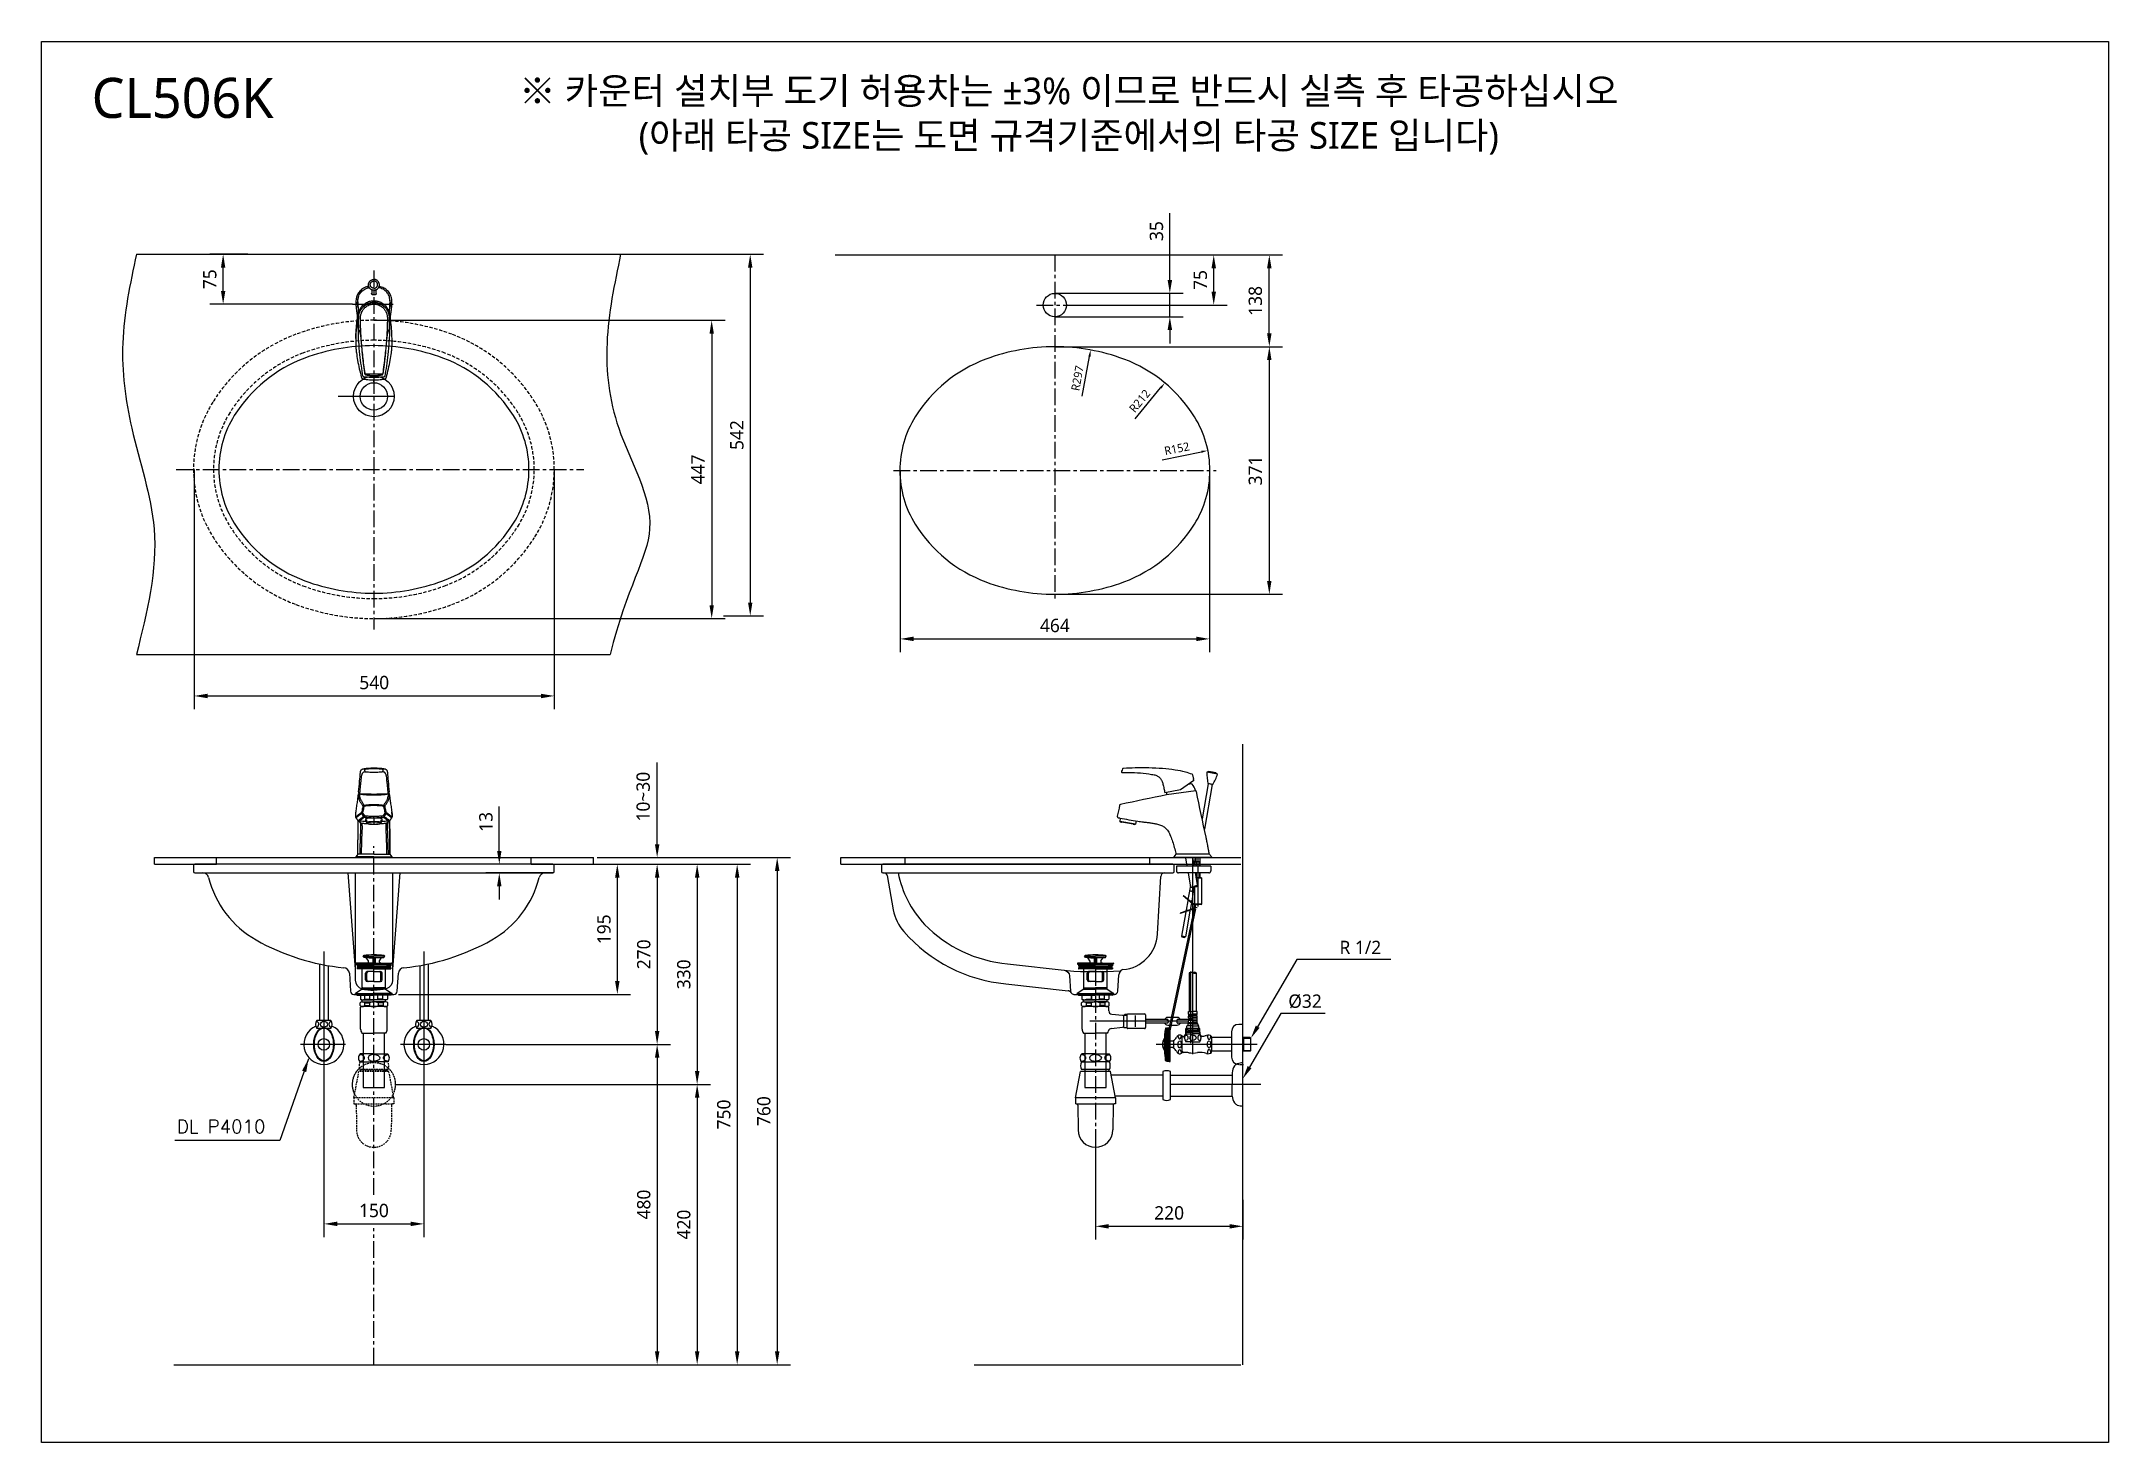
# Model space of a CAD drawing. Extents: x 0 to 3100, y 0 to 2100.
import ezdxf

# ---------------------------------------------------------------- set-up
doc = ezdxf.new("R2010")
doc.units = 0
doc.header["$LTSCALE"] = 10
doc.header["$MEASUREMENT"] = 0
doc.linetypes.add('CENTER', pattern=[2, 1.25, -0.25, 0.25, -0.25])
doc.linetypes.add('HIDDEN', pattern=[0.375, 0.25, -0.125])
doc.layers.get('0').update_dxf_attribs({"linetype": 'CONTINUOUS'})
doc.layers.get('DEFPOINTS').update_dxf_attribs({"linetype": 'CONTINUOUS'})
for name, color, linetype in [('1', 1, 'CONTINUOUS'), ('3', 3, 'CONTINUOUS'), ('4', 4, 'CONTINUOUS'), ('5', 5, 'CONTINUOUS'), ('6', 6, 'CONTINUOUS'), ('7', 7, 'CONTINUOUS'), ('CENTER', 2, 'CENTER')]:
    doc.layers.add(name, color=color, linetype=linetype)
doc.styles.add('GHS', font='romans', dxfattribs={"bigfont": 'ghs'})
doc.styles.get("Standard").update_dxf_attribs({"font": 'NanumGothic.ttf'})
doc.dimstyles.get("Standard").update_dxf_attribs({"dimtxt": 2.7, "dimasz": 2, "dimexe": 2, "dimexo": 1, "dimgap": 2, "dimtad": 1, "dimdec": 0, "dimlfac": 10, "dimrnd": 1, "dimzin": 0, "dimdsep": 46, "dimtxsty": 'Standard', "dimcen": 0, "dimclrd": 7, "dimclrt": 2, "dimadec": 0, "dimazin": 0, "dimtfac": 1, "dimtdec": 0, "dimtofl": 0, "dimtmove": 0, "dimatfit": 3, "dimfxl": 1, "dimtolj": 1, "dimtzin": 0, "dimarcsym": 0})

msp = doc.modelspace()

# ---------------------------------------------------------------- texts
at = {"insert": (75.39195, 2045.27793), "char_height": 60, "width": 460, "attachment_point": 1, "style": 'GHS'}
msp.add_mtext('{\\fNanumGothic|b0|i0|c0|p50;CL506\\fNanumGothic|b0|i0|c129|p50;K}', dxfattribs=at)
at = {"color": 2, "insert": (203.16228, 483.75403), "char_height": 20, "attachment_point": 1, "style": 'GHS'}
msp.add_mtext_dynamic_manual_height_columns('DL P4010', width=158.3659725, gutter_width=13.505, heights=[0], dxfattribs=at)
at = {"layer": '1', "color": 2, "attachment_point": 5}
for s, insert, char_height in [('\\A1;\\pi-120,l160,t160;※ 카운터 설치부 도기 허용차는 ±3% 이므로 반드시 실측 후 타공하십시오\\P(아래 타공 SIZE는 도면 규격기준에서의 타공 SIZE 입니다)', (1520.69152, 1988.00053), 40), ('R 1/2', (1977.93291, 742.11858), 20), ('%%C32', (1895.00248, 661.17804), 20)]:
    msp.add_mtext(s, dxfattribs=dict(at, insert=insert, char_height=char_height))

# ---------------------------------------------------------------- blocks, each defined once
blk = doc.blocks.new('*D3')
at = {"color": 3, "lineweight": -2, "transparency": 16777216}
for p, q in [((423.7, 572.2), (423.7, 307.8)), ((573.7, 572.2), (573.7, 307.8)), ((443.7, 327.8), (553.7, 327.8))]:
    blk.add_line(p, q, dxfattribs=at)
at = {"color": 3, "transparency": 16777216}
for points in [[(443.7, 331.2), (443.7, 324.5), (423.7, 327.8)], [(553.7, 331.2), (553.7, 324.5), (573.7, 327.8)]]:
    blk.add_solid(points, dxfattribs=at)
at = {"layer": 'DEFPOINTS', "color": 0, "transparency": 16777216}
for p in [(423.7, 572.2), (573.7, 572.2), (573.7, 327.8)]:
    blk.add_point(p, dxfattribs=at)
at = {"color": 2, "transparency": 16777216, "insert": (498.7, 347.8), "char_height": 20, "attachment_point": 5}
blk.add_mtext('\\A1;150', dxfattribs=at)
blk = doc.blocks.new('*D5')
at = {"color": 3, "lineweight": -2, "transparency": 16777216}
for p, q in [((229.2, 1458.5), (229.2, 1099)), ((769.2, 1458.5), (769.2, 1099)), ((249.2, 1119), (749.2, 1119))]:
    blk.add_line(p, q, dxfattribs=at)
at = {"color": 3, "transparency": 16777216}
for points in [[(249.2, 1122.3), (249.2, 1115.6), (229.2, 1119)], [(749.2, 1122.3), (749.2, 1115.6), (769.2, 1119)]]:
    blk.add_solid(points, dxfattribs=at)
at = {"layer": 'DEFPOINTS', "color": 0, "transparency": 16777216}
for p in [(229.2, 1458.5), (769.2, 1458.5), (769.2, 1119)]:
    blk.add_point(p, dxfattribs=at)
at = {"color": 2, "transparency": 16777216, "insert": (499.2, 1139), "char_height": 20, "attachment_point": 5}
blk.add_mtext('\\A1;540', dxfattribs=at)
blk = doc.blocks.new('*D6')
at = {"color": 3, "lineweight": -2, "transparency": 16777216}
for p, q in [((498.7, 1682), (1025.2, 1682)), ((1005.2, 1662), (1005.2, 1255)), ((498.7, 1235), (1025.2, 1235))]:
    blk.add_line(p, q, dxfattribs=at)
at = {"color": 3, "transparency": 16777216}
for points in [[(1001.9, 1662), (1008.5, 1662), (1005.2, 1682)], [(1001.9, 1255), (1008.5, 1255), (1005.2, 1235)]]:
    blk.add_solid(points, dxfattribs=at)
at = {"layer": 'DEFPOINTS', "color": 0, "transparency": 16777216}
for p in [(498.7, 1682), (498.7, 1235), (1005.2, 1235)]:
    blk.add_point(p, dxfattribs=at)
at = {"color": 2, "transparency": 16777216, "insert": (984.5, 1458.5), "char_height": 20, "attachment_point": 5, "rotation": 90}
blk.add_mtext('\\A1;447', dxfattribs=at)
blk = doc.blocks.new('*D8')
at = {"layer": '3', "color": 3, "lineweight": -2, "transparency": 16777216}
for p, q in [((1580.7, 469.8), (1580.7, 304.2)), ((1801.7, 363.9), (1801.7, 304.2)), ((1600.7, 324.2), (1781.7, 324.2))]:
    blk.add_line(p, q, dxfattribs=at)
at = {"layer": '3', "color": 3, "transparency": 16777216}
for points in [[(1600.7, 327.5), (1600.7, 320.8), (1580.7, 324.2)], [(1781.7, 327.5), (1781.7, 320.8), (1801.7, 324.2)]]:
    blk.add_solid(points, dxfattribs=at)
at = {"layer": 'DEFPOINTS', "color": 0, "transparency": 16777216}
for p in [(1580.7, 469.8), (1801.7, 363.9), (1801.7, 324.2)]:
    blk.add_point(p, dxfattribs=at)
at = {"layer": '3', "color": 2, "transparency": 16777216, "insert": (1691.2, 344.2), "char_height": 20, "attachment_point": 5}
blk.add_mtext('\\A1;220', dxfattribs=at)
blk = doc.blocks.new('*D9')
at = {"color": 3, "lineweight": -2, "transparency": 16777216}
for p, q in [((531.2, 536.8), (1003.4, 536.8)), ((983.4, 516.8), (983.4, 136.8)), ((798.7, 116.8), (1003.4, 116.8))]:
    blk.add_line(p, q, dxfattribs=at)
at = {"color": 3, "transparency": 16777216}
for points in [[(980.1, 516.8), (986.8, 516.8), (983.4, 536.8)], [(980.1, 136.8), (986.8, 136.8), (983.4, 116.8)]]:
    blk.add_solid(points, dxfattribs=at)
at = {"layer": 'DEFPOINTS', "color": 0, "transparency": 16777216}
for p in [(531.2, 536.8), (798.7, 116.8), (983.4, 116.8)]:
    blk.add_point(p, dxfattribs=at)
at = {"color": 2, "transparency": 16777216, "insert": (963.4, 326.8), "char_height": 20, "attachment_point": 5, "rotation": 90}
blk.add_mtext('\\A1;420', dxfattribs=at)
blk = doc.blocks.new('*D10')
at = {"color": 3, "lineweight": -2, "transparency": 16777216}
for p, q in [((883.7, 866.8), (943.4, 866.8)), ((923.4, 846.8), (923.4, 616.8)), ((606.3, 596.8), (943.4, 596.8))]:
    blk.add_line(p, q, dxfattribs=at)
at = {"color": 3, "transparency": 16777216}
for points in [[(920.1, 846.8), (926.8, 846.8), (923.4, 866.8)], [(920.1, 616.8), (926.8, 616.8), (923.4, 596.8)]]:
    blk.add_solid(points, dxfattribs=at)
at = {"layer": 'DEFPOINTS', "color": 0, "transparency": 16777216}
for p in [(883.7, 866.8), (606.3, 596.8), (923.4, 596.8)]:
    blk.add_point(p, dxfattribs=at)
at = {"color": 2, "transparency": 16777216, "insert": (903.4, 731.8), "char_height": 20, "attachment_point": 5, "rotation": 90}
blk.add_mtext('\\A1;270', dxfattribs=at)
blk = doc.blocks.new('*D11')
at = {"color": 3, "lineweight": -2, "transparency": 16777216}
for p, q in [((943.4, 866.8), (1003.4, 866.8)), ((983.4, 846.8), (983.4, 556.8)), ((531.2, 536.8), (1003.4, 536.8))]:
    blk.add_line(p, q, dxfattribs=at)
at = {"color": 3, "transparency": 16777216}
for points in [[(980.1, 846.8), (986.8, 846.8), (983.4, 866.8)], [(980.1, 556.8), (986.8, 556.8), (983.4, 536.8)]]:
    blk.add_solid(points, dxfattribs=at)
at = {"layer": 'DEFPOINTS', "color": 0, "transparency": 16777216}
for p in [(943.4, 866.8), (531.2, 536.8), (983.4, 536.8)]:
    blk.add_point(p, dxfattribs=at)
at = {"color": 2, "transparency": 16777216, "insert": (963.4, 701.8), "char_height": 20, "attachment_point": 5, "rotation": 90}
blk.add_mtext('\\A1;330', dxfattribs=at)
blk = doc.blocks.new('*D12')
at = {"color": 3, "lineweight": -2, "transparency": 16777216}
for p, q in [((827.9, 866.8), (883.7, 866.8)), ((863.7, 846.8), (863.7, 691.8)), ((535.4, 671.8), (883.7, 671.8))]:
    blk.add_line(p, q, dxfattribs=at)
at = {"color": 3, "transparency": 16777216}
for points in [[(860.3, 846.8), (867, 846.8), (863.7, 866.8)], [(860.3, 691.8), (867, 691.8), (863.7, 671.8)]]:
    blk.add_solid(points, dxfattribs=at)
at = {"layer": 'DEFPOINTS', "color": 0, "transparency": 16777216}
for p in [(827.9, 866.8), (535.4, 671.8), (863.7, 671.8)]:
    blk.add_point(p, dxfattribs=at)
at = {"color": 2, "transparency": 16777216, "insert": (843.7, 769.3), "char_height": 20, "attachment_point": 5, "rotation": 90}
blk.add_mtext('\\A1;195', dxfattribs=at)
blk = doc.blocks.new('*D13')
at = {"color": 3, "lineweight": -2, "transparency": 16777216}
for p, q in [((833.4, 876.8), (1123.4, 876.8)), ((1103.4, 856.8), (1103.4, 136.8)), ((1063.4, 116.8), (1123.4, 116.8))]:
    blk.add_line(p, q, dxfattribs=at)
at = {"color": 3, "transparency": 16777216}
for points in [[(1100.1, 856.8), (1106.8, 856.8), (1103.4, 876.8)], [(1100.1, 136.8), (1106.8, 136.8), (1103.4, 116.8)]]:
    blk.add_solid(points, dxfattribs=at)
at = {"layer": 'DEFPOINTS', "color": 0, "transparency": 16777216}
for p in [(833.4, 876.8), (1063.4, 116.8), (1103.4, 116.8)]:
    blk.add_point(p, dxfattribs=at)
at = {"color": 2, "transparency": 16777216, "insert": (1083.4, 496.8), "char_height": 20, "attachment_point": 5, "rotation": 90}
blk.add_mtext('\\A1;760', dxfattribs=at)
blk = doc.blocks.new('*D14')
at = {"color": 3, "lineweight": -2, "transparency": 16777216}
for p, q in [((1003.4, 866.8), (1063.4, 866.8)), ((1043.4, 846.8), (1043.4, 136.8)), ((1003.4, 116.8), (1063.4, 116.8))]:
    blk.add_line(p, q, dxfattribs=at)
at = {"color": 3, "transparency": 16777216}
for points in [[(1040.1, 846.8), (1046.8, 846.8), (1043.4, 866.8)], [(1040.1, 136.8), (1046.8, 136.8), (1043.4, 116.8)]]:
    blk.add_solid(points, dxfattribs=at)
at = {"layer": 'DEFPOINTS', "color": 0, "transparency": 16777216}
for p in [(1003.4, 866.8), (1003.4, 116.8), (1043.4, 116.8)]:
    blk.add_point(p, dxfattribs=at)
at = {"color": 2, "transparency": 16777216, "insert": (1023.4, 491.8), "char_height": 20, "attachment_point": 5, "rotation": 90}
blk.add_mtext('\\A1;750', dxfattribs=at)
blk = doc.blocks.new('*D15')
at = {"color": 3, "lineweight": -2, "transparency": 16777216}
for p, q in [((868.7, 1781), (1083, 1781)), ((1063, 1761), (1063, 1259)), ((1023, 1239), (1083, 1239))]:
    blk.add_line(p, q, dxfattribs=at)
at = {"color": 3, "transparency": 16777216}
for points in [[(1059.7, 1761), (1066.3, 1761), (1063, 1781)], [(1059.7, 1259), (1066.3, 1259), (1063, 1239)]]:
    blk.add_solid(points, dxfattribs=at)
at = {"layer": 'DEFPOINTS', "color": 0, "transparency": 16777216}
for p in [(868.7, 1781), (1023, 1239), (1063, 1239)]:
    blk.add_point(p, dxfattribs=at)
at = {"color": 2, "transparency": 16777216, "insert": (1043, 1510), "char_height": 20, "attachment_point": 5, "rotation": 90}
blk.add_mtext('\\A1;542', dxfattribs=at)
blk = doc.blocks.new('*D16')
at = {"color": 3, "lineweight": -2, "transparency": 16777216}
for p, q in [((309.8, 1781), (252.6, 1781)), ((272.6, 1726), (272.6, 1761)), ((466.7, 1706), (252.6, 1706))]:
    blk.add_line(p, q, dxfattribs=at)
at = {"color": 3, "transparency": 16777216}
for points in [[(269.3, 1761), (275.9, 1761), (272.6, 1781)], [(269.3, 1726), (275.9, 1726), (272.6, 1706)]]:
    blk.add_solid(points, dxfattribs=at)
at = {"layer": 'DEFPOINTS', "color": 0, "transparency": 16777216}
for p in [(272.6, 1781), (309.8, 1781), (466.7, 1706)]:
    blk.add_point(p, dxfattribs=at)
at = {"color": 2, "transparency": 16777216, "insert": (252.6, 1743.5), "char_height": 20, "attachment_point": 5, "rotation": 90}
blk.add_mtext('\\A1;75', dxfattribs=at)
blk = doc.blocks.new('*D17')
at = {"layer": '1', "color": 3, "lineweight": -2, "transparency": 16777216}
for p, q in [((1692.2, 1742.4), (1692.2, 1842.4)), ((1519.8, 1722.4), (1712.2, 1722.4)), ((1692.2, 1687.4), (1692.2, 1722.4)), ((1519.8, 1687.4), (1712.2, 1687.4)), ((1692.2, 1667.4), (1692.2, 1647.4))]:
    blk.add_line(p, q, dxfattribs=at)
at = {"layer": '1', "color": 3, "transparency": 16777216}
for points in [[(1688.9, 1742.4), (1695.6, 1742.4), (1692.2, 1722.4)], [(1688.9, 1667.4), (1695.6, 1667.4), (1692.2, 1687.4)]]:
    blk.add_solid(points, dxfattribs=at)
at = {"layer": 'DEFPOINTS', "color": 0, "transparency": 16777216}
for p in [(1519.8, 1722.4), (1692.2, 1722.4), (1519.8, 1687.4)]:
    blk.add_point(p, dxfattribs=at)
at = {"layer": '1', "color": 2, "transparency": 16777216, "insert": (1672.2, 1815.7), "char_height": 20, "attachment_point": 5, "rotation": 90}
blk.add_mtext('\\A1;35', dxfattribs=at)
blk = doc.blocks.new('*D18')
at = {"layer": '1', "color": 3, "lineweight": -2, "transparency": 16777216}
for p, q in [((1547.3, 1779.9), (1778, 1779.9)), ((1758, 1724.9), (1758, 1759.9)), ((1547.3, 1704.9), (1778, 1704.9))]:
    blk.add_line(p, q, dxfattribs=at)
at = {"layer": '1', "color": 3, "transparency": 16777216}
for points in [[(1754.7, 1759.9), (1761.4, 1759.9), (1758, 1779.9)], [(1754.7, 1724.9), (1761.4, 1724.9), (1758, 1704.9)]]:
    blk.add_solid(points, dxfattribs=at)
at = {"layer": 'DEFPOINTS', "color": 0, "transparency": 16777216}
for p in [(1547.3, 1779.9), (1758, 1779.9), (1547.3, 1704.9)]:
    blk.add_point(p, dxfattribs=at)
at = {"layer": '1', "color": 2, "transparency": 16777216, "insert": (1738, 1742.4), "char_height": 20, "attachment_point": 5, "rotation": 90}
blk.add_mtext('\\A1;75', dxfattribs=at)
blk = doc.blocks.new('*D19')
at = {"color": 3, "lineweight": -2, "transparency": 16777216}
for p, q in [((1287.9, 1456.9), (1287.9, 1184.5)), ((1751.7, 1456.9), (1751.7, 1184.5)), ((1307.9, 1204.5), (1731.7, 1204.5))]:
    blk.add_line(p, q, dxfattribs=at)
at = {"color": 3, "transparency": 16777216}
for points in [[(1307.9, 1207.9), (1307.9, 1201.2), (1287.9, 1204.5)], [(1731.7, 1207.9), (1731.7, 1201.2), (1751.7, 1204.5)]]:
    blk.add_solid(points, dxfattribs=at)
at = {"layer": 'DEFPOINTS', "color": 0, "transparency": 16777216}
for p in [(1287.9, 1456.9), (1751.7, 1456.9), (1751.7, 1204.5)]:
    blk.add_point(p, dxfattribs=at)
at = {"color": 2, "transparency": 16777216, "insert": (1519.8, 1224.5), "char_height": 20, "attachment_point": 5}
blk.add_mtext('\\A1;464', dxfattribs=at)
blk = doc.blocks.new('*D20')
at = {"color": 3, "lineweight": -2, "transparency": 16777216}
for p, q in [((1519.8, 1642.4), (1861.4, 1642.4)), ((1841.4, 1622.4), (1841.4, 1291.4)), ((1519.8, 1271.4), (1861.4, 1271.4))]:
    blk.add_line(p, q, dxfattribs=at)
at = {"color": 3, "transparency": 16777216}
for points in [[(1838, 1622.4), (1844.7, 1622.4), (1841.4, 1642.4)], [(1838, 1291.4), (1844.7, 1291.4), (1841.4, 1271.4)]]:
    blk.add_solid(points, dxfattribs=at)
at = {"layer": 'DEFPOINTS', "color": 0, "transparency": 16777216}
for p in [(1519.8, 1642.4), (1519.8, 1271.4), (1841.4, 1271.4)]:
    blk.add_point(p, dxfattribs=at)
at = {"color": 2, "transparency": 16777216, "insert": (1820.5, 1456.9), "char_height": 20, "attachment_point": 5, "rotation": 90}
blk.add_mtext('\\A1;371', dxfattribs=at)
blk = doc.blocks.new('*D23')
at = {"color": 3, "lineweight": -2, "transparency": 16777216}
for p, q in [((1749, 1779.9), (1861.4, 1779.9)), ((1841.4, 1662.4), (1841.4, 1759.9)), ((1519.8, 1642.4), (1861.4, 1642.4))]:
    blk.add_line(p, q, dxfattribs=at)
at = {"color": 3, "transparency": 16777216}
for points in [[(1838, 1759.9), (1844.7, 1759.9), (1841.4, 1779.9)], [(1838, 1662.4), (1844.7, 1662.4), (1841.4, 1642.4)]]:
    blk.add_solid(points, dxfattribs=at)
at = {"layer": 'DEFPOINTS', "color": 0, "transparency": 16777216}
for p in [(1749, 1779.9), (1841.4, 1779.9), (1519.8, 1642.4)]:
    blk.add_point(p, dxfattribs=at)
at = {"color": 2, "transparency": 16777216, "insert": (1820.5, 1711.1), "char_height": 20, "attachment_point": 5, "rotation": 90}
blk.add_mtext('\\A1;138', dxfattribs=at)
blk = doc.blocks.new('*D24')
at = {"color": 3, "lineweight": -2, "transparency": 16777216}
for p, q in [((923.4, 896.8), (923.4, 1019.3)), ((833.4, 876.8), (943.4, 876.8)), ((827.9, 866.8), (943.4, 866.8)), ((923.4, 846.8), (923.4, 826.8))]:
    blk.add_line(p, q, dxfattribs=at)
at = {"color": 3, "transparency": 16777216}
for points in [[(920.1, 896.8), (926.8, 896.8), (923.4, 876.8)], [(920.1, 846.8), (926.8, 846.8), (923.4, 866.8)]]:
    blk.add_solid(points, dxfattribs=at)
at = {"layer": 'DEFPOINTS', "color": 0, "transparency": 16777216}
for p in [(833.4, 876.8), (923.4, 876.8), (827.9, 866.8)]:
    blk.add_point(p, dxfattribs=at)
at = {"color": 2, "transparency": 16777216, "insert": (902.5, 968.1), "char_height": 20, "attachment_point": 5, "rotation": 90}
blk.add_mtext('\\A1;10~30', dxfattribs=at)
blk = doc.blocks.new('*D25')
at = {"color": 3, "lineweight": -2, "transparency": 16777216}
for p, q in [((686.7, 886.8), (686.7, 953.5)), ((767.2, 866.8), (666.7, 866.8)), ((767.2, 853.8), (666.7, 853.8)), ((686.7, 833.8), (686.7, 813.8))]:
    blk.add_line(p, q, dxfattribs=at)
at = {"color": 3, "transparency": 16777216}
for points in [[(683.4, 886.8), (690, 886.8), (686.7, 866.8)], [(683.4, 833.8), (690, 833.8), (686.7, 853.8)]]:
    blk.add_solid(points, dxfattribs=at)
at = {"layer": 'DEFPOINTS', "color": 0, "transparency": 16777216}
for p in [(686.7, 866.8), (767.2, 866.8), (767.2, 853.8)]:
    blk.add_point(p, dxfattribs=at)
at = {"color": 2, "transparency": 16777216, "insert": (666.7, 930.2), "char_height": 20, "attachment_point": 5, "rotation": 90}
blk.add_mtext('\\A1;13', dxfattribs=at)
blk = doc.blocks.new('*D26')
at = {"color": 3, "lineweight": -2, "transparency": 16777216}
for p, q in [((606.3, 596.8), (943.4, 596.8)), ((923.4, 576.8), (923.4, 136.8)), ((798.7, 116.8), (943.4, 116.8))]:
    blk.add_line(p, q, dxfattribs=at)
at = {"color": 3, "transparency": 16777216}
for points in [[(920.1, 576.8), (926.8, 576.8), (923.4, 596.8)], [(920.1, 136.8), (926.8, 136.8), (923.4, 116.8)]]:
    blk.add_solid(points, dxfattribs=at)
at = {"layer": 'DEFPOINTS', "color": 0, "transparency": 16777216}
for p in [(606.3, 596.8), (798.7, 116.8), (923.4, 116.8)]:
    blk.add_point(p, dxfattribs=at)
at = {"color": 2, "transparency": 16777216, "insert": (903.4, 356.8), "char_height": 20, "attachment_point": 5, "rotation": 90}
blk.add_mtext('\\A1;480', dxfattribs=at)
blk = doc.blocks.new('*D28')
at = {"layer": '1', "color": 3, "lineweight": -2, "transparency": 16777216}
blk.add_line((1560.7, 1568.3), (1571.6, 1627.7), dxfattribs=at)
at = {"layer": '1', "color": 3, "transparency": 16777216}
blk.add_solid([(1570, 1628), (1573.3, 1627.4), (1573.4, 1637.5)], dxfattribs=at)
at = {"layer": 'DEFPOINTS', "color": 0, "transparency": 16777216}
for p in [(1573.4, 1637.5), (1519.8, 1345.4)]:
    blk.add_point(p, dxfattribs=at)
at = {"layer": '1', "color": 2, "transparency": 16777216, "insert": (1553.7, 1595.2), "char_height": 12.5, "attachment_point": 5, "rotation": 79.5953}
blk.add_mtext('\\A1;R297', dxfattribs=at)
blk = doc.blocks.new('*D29')
at = {"layer": '1', "color": 3, "lineweight": -2, "transparency": 16777216}
blk.add_line((1640, 1534.3), (1678.4, 1580.6), dxfattribs=at)
at = {"layer": '1', "color": 3, "transparency": 16777216}
blk.add_solid([(1677.1, 1581.6), (1679.7, 1579.5), (1684.8, 1588.2)], dxfattribs=at)
at = {"layer": 'DEFPOINTS', "color": 0, "transparency": 16777216}
for p in [(1684.8, 1588.2), (1549.4, 1425)]:
    blk.add_point(p, dxfattribs=at)
at = {"layer": '1', "color": 2, "transparency": 16777216, "insert": (1647, 1561.1), "char_height": 12.5, "attachment_point": 5, "rotation": 50.3396}
blk.add_mtext('\\A1;R212', dxfattribs=at)
blk = doc.blocks.new('*D30')
at = {"layer": '1', "color": 3, "lineweight": -2, "transparency": 16777216}
blk.add_line((1680.6, 1473.1), (1739.5, 1485), dxfattribs=at)
at = {"layer": '1', "color": 3, "transparency": 16777216}
blk.add_solid([(1739.2, 1486.6), (1739.8, 1483.3), (1749.3, 1486.9)], dxfattribs=at)
at = {"layer": 'DEFPOINTS', "color": 0, "transparency": 16777216}
for p in [(1749.3, 1486.9), (1600.3, 1456.9)]:
    blk.add_point(p, dxfattribs=at)
at = {"layer": '1', "color": 2, "transparency": 16777216, "insert": (1702.8, 1489.6), "char_height": 12.5, "attachment_point": 5, "rotation": 11.4079}
blk.add_mtext('\\A1;R152', dxfattribs=at)

# ---------------------------------------------------------------- dimensions: what is measured, and where the dimension line sits
for base, p1, p2, override, picture, middle in [((272.60279, 1780.98211), (466.73387, 1705.98211), (309.79246, 1780.98211), {"dimtxt": 20, "dimasz": 20, "dimexe": 20, "dimexo": 0, "dimgap": 10, "dimdec": 4, "dimlfac": 1, "dimzin": 8, "dimclrd": 3, "dimclre": 3, "dimtdec": 4}, '*D16', (252.60279, 1743.48211)), ((1062.98828, 1238.98211), (868.68211, 1780.98211), (1022.98828, 1238.98211), {"dimtxt": 20, "dimasz": 20, "dimexe": 20, "dimexo": 0, "dimgap": 10, "dimdec": 4, "dimlfac": 1, "dimzin": 8, "dimclrd": 3, "dimclre": 3, "dimtdec": 4}, '*D15', (1042.98828, 1509.98211)), ((1841.36312, 1779.87875), (1519.80193, 1642.37875), (1749.01473, 1779.87875), {"dimtxt": 20, "dimasz": 20, "dimexe": 20, "dimexo": 0, "dimgap": 10, "dimdec": 4, "dimlfac": 1, "dimzin": 8, "dimclrd": 3, "dimclre": 3, "dimtdec": 4}, '*D23', (1820.46184, 1711.12875)), ((1005.18356, 1234.98211), (498.68211, 1681.98211), (498.68211, 1234.98211), {"dimtxt": 20, "dimasz": 20, "dimexe": 20, "dimexo": 0, "dimgap": 10, "dimdec": 4, "dimlfac": 1, "dimzin": 8, "dimclrd": 3, "dimclre": 3, "dimtdec": 4}, '*D6', (984.51117, 1458.48211)), ((1841.36312, 1271.37875), (1519.80193, 1642.37875), (1519.80193, 1271.37875), {"dimtxt": 20, "dimasz": 20, "dimexe": 20, "dimexo": 0, "dimgap": 10, "dimdec": 4, "dimlfac": 1, "dimzin": 8, "dimclrd": 3, "dimclre": 3, "dimtdec": 4}, '*D20', (1820.46184, 1456.87875)), ((686.692, 866.83738), (767.18211, 853.83738), (767.18211, 866.83738), {"dimtxt": 20, "dimasz": 20, "dimexe": 20, "dimexo": 0, "dimgap": 10, "dimdec": 4, "dimlfac": 1, "dimzin": 8, "dimclrd": 3, "dimclre": 3, "dimtdec": 4}, '*D25', (666.692, 930.17072)), ((1103.44834, 116.83738), (833.4033, 876.83738), (1063.44834, 116.83738), {"dimtxt": 20, "dimasz": 20, "dimexe": 20, "dimexo": 0, "dimgap": 10, "dimdec": 4, "dimlfac": 1, "dimzin": 8, "dimclrd": 3, "dimclre": 3, "dimtdec": 4}, '*D13', (1083.44834, 496.83738)), ((983.44834, 536.83738), (943.44834, 866.83738), (531.18211, 536.83738), {"dimtxt": 20, "dimasz": 20, "dimexe": 20, "dimexo": 0, "dimgap": 10, "dimdec": 4, "dimlfac": 1, "dimzin": 8, "dimclrd": 3, "dimclre": 3, "dimtdec": 4}, '*D11', (963.44834, 701.83738)), ((923.44834, 596.83738), (883.6821, 866.83738), (606.30868, 596.83738), {"dimtxt": 20, "dimasz": 20, "dimexe": 20, "dimexo": 0, "dimgap": 10, "dimdec": 4, "dimlfac": 1, "dimzin": 8, "dimclrd": 3, "dimclre": 3, "dimtdec": 4}, '*D10', (903.44834, 731.83738)), ((1043.44834, 116.83738), (1003.44834, 866.83738), (1003.44834, 116.83738), {"dimtxt": 20, "dimasz": 20, "dimexe": 20, "dimexo": 0, "dimgap": 10, "dimdec": 4, "dimlfac": 1, "dimzin": 8, "dimclrd": 3, "dimclre": 3, "dimtdec": 4}, '*D14', (1023.44834, 491.83738)), ((923.44834, 116.83738), (606.30868, 596.83738), (798.68211, 116.83738), {"dimtxt": 20, "dimasz": 20, "dimexe": 20, "dimexo": 0, "dimgap": 10, "dimdec": 4, "dimlfac": 1, "dimzin": 8, "dimclrd": 3, "dimclre": 3, "dimtdec": 4, "dimarcsym": 1}, '*D26', (903.44834, 356.83738)), ((983.44834, 116.83738), (531.18211, 536.83738), (798.68211, 116.83738), {"dimtxt": 20, "dimasz": 20, "dimexe": 20, "dimexo": 0, "dimgap": 10, "dimdec": 4, "dimlfac": 1, "dimzin": 8, "dimclrd": 3, "dimclre": 3, "dimtdec": 4}, '*D9', (963.44834, 326.83738))]:
    dim = msp.add_linear_dim(base=base, p1=p1, p2=p2, angle=90, dimstyle='Standard', override=override)
    dim.commit()
    dim.dimension.update_dxf_attribs({"geometry": picture, "text_midpoint": middle})
for base, p1, p2, picture, middle in [((769.18211, 1118.98211), (229.18211, 1458.48211), (769.18211, 1458.48211), '*D5', (499.18211, 1138.98211)), ((1751.72141, 1204.53523), (1287.88245, 1456.87875), (1751.72141, 1456.87875), '*D19', (1519.80193, 1224.53523)), ((573.68211, 327.83608), (423.68211, 572.17886), (573.68211, 572.17886), '*D3', (498.68211, 347.83608))]:
    dim = msp.add_linear_dim(base=base, p1=p1, p2=p2, dimstyle='Standard', override={"dimtxt": 20, "dimasz": 20, "dimexe": 20, "dimexo": 0, "dimgap": 10, "dimdec": 4, "dimlfac": 1, "dimzin": 8, "dimclrd": 3, "dimclre": 3, "dimtdec": 4})
    dim.commit()
    dim.dimension.update_dxf_attribs({"geometry": picture, "text_midpoint": middle})
for base, p2, text, picture, middle in [((923.44834, 876.83738), (833.4033, 876.83738), '<>~30', '*D24', (902.54705, 968.05341)), ((863.6821, 671.83738), (535.36987, 671.83738), '195', '*D12', (843.6821, 769.33738))]:
    dim = msp.add_linear_dim(base=base, p1=(827.89491, 866.83738), p2=p2, angle=90, text=text, dimstyle='Standard', override={"dimtxt": 20, "dimasz": 20, "dimexe": 20, "dimexo": 0, "dimgap": 10, "dimdec": 4, "dimlfac": 1, "dimzin": 8, "dimclrd": 3, "dimclre": 3, "dimtdec": 4})
    dim.commit()
    dim.dimension.update_dxf_attribs({"geometry": picture, "text_midpoint": middle})
at = {"layer": '1'}
dim = msp.add_linear_dim(base=(1692.22878, 1722.37875), p1=(1519.80193, 1687.37875), p2=(1519.80193, 1722.37875), angle=90, dimstyle='Standard', override={"dimtxt": 20, "dimasz": 20, "dimexe": 20, "dimexo": 0, "dimgap": 10, "dimdec": 4, "dimlfac": 1, "dimzin": 8, "dimclrd": 3, "dimclre": 3, "dimtdec": 4, "dimtofl": 1}, dxfattribs=at)
dim.commit()
dim.dimension.update_dxf_attribs({"geometry": '*D17', "text_midpoint": (1692.22878, 1815.71208), "dimtype": 160})
dim = msp.add_linear_dim(base=(1758.0466, 1779.87875), p1=(1547.30193, 1704.87875), p2=(1547.30193, 1779.87875), angle=90, dimstyle='Standard', override={"dimtxt": 20, "dimasz": 20, "dimexe": 20, "dimexo": 0, "dimgap": 10, "dimdec": 4, "dimlfac": 1, "dimzin": 8, "dimclrd": 3, "dimclre": 3, "dimtdec": 4, "dimtofl": 1}, dxfattribs=at)
dim.commit()
dim.dimension.update_dxf_attribs({"geometry": '*D18', "text_midpoint": (1738.0466, 1742.37875)})
for center, mpoint, picture, middle in [((1519.80193, 1345.37875), (1573.44023, 1637.49505), '*D28', (1565.27898, 1593.04856)), ((1549.4448, 1425.04242), (1684.75069, 1588.24878), '*D29', (1655.99472, 1553.56324)), ((1600.30193, 1456.87875), (1749.29899, 1486.94331), '*D30', (1705.13368, 1478.03165))]:
    dim = msp.add_radius_dim(center=center, mpoint=mpoint, dimstyle='Standard', override={"dimscale": 0.5, "dimtxt": 25, "dimasz": 20, "dimexe": 10, "dimexo": 8, "dimgap": 10, "dimdec": 4, "dimlfac": 1, "dimzin": 8, "dimclrd": 3, "dimclre": 3, "dimtdec": 4, "dimtofl": 1, "dimarcsym": 1}, dxfattribs=at)
    dim.commit()
    dim.dimension.update_dxf_attribs({"geometry": picture, "text_midpoint": middle, "dimtype": 164})
at = {"layer": '3'}
dim = msp.add_linear_dim(base=(1801.68211, 324.18174), p1=(1580.68211, 469.83738), p2=(1801.68211, 363.92537), text='220', dimstyle='Standard', override={"dimtxt": 20, "dimasz": 20, "dimexe": 20, "dimexo": 0, "dimgap": 10, "dimdec": 4, "dimlfac": 1, "dimzin": 8, "dimclrd": 3, "dimclre": 3, "dimtdec": 4}, dxfattribs=at)
dim.commit()
dim.dimension.update_dxf_attribs({"geometry": '*D8', "text_midpoint": (1691.18211, 344.18174)})

# ---------------------------------------------------------------- linework, layer by layer
at = {"color": 7}
for p, q in [((459.68211, 853.83738), (470.68211, 709.63504)), ((537.68211, 853.83738), (526.68211, 709.63504)), ((1259.68211, 864.83738), (1259.68211, 855.83738)), ((1261.68211, 853.83738), (1263.54744, 853.83738)), ((1263.54744, 853.83738), (1684.54124, 853.83738)), ((1268.4585, 849.77626), (1277.47297, 798.62365)), ((1673.51535, 762.49095), (1678.55261, 848.20655)), ((1684.54124, 853.83738), (1696.68211, 853.83738)), ((1698.68211, 855.83738), (1698.68211, 864.83738)), ((1446.22236, 687.76825), (1539.96922, 677.14237)), ((1613.99327, 676.50479), (1615.6295, 701.04832)), ((1548.35987, 671.83738), (1609.00434, 671.83738))]:
    msp.add_line(p, q, dxfattribs=at)
at = {"color": 2}
msp.add_line((1696.68211, 866.83738), (1261.68211, 866.83738), dxfattribs=at)
msp.add_line((468.62654, 671.83738), (528.73767, 671.83738))
at = {"color": 4, "linetype": 'HIDDEN'}
for p, q in [((479.58211, 558.14608), (476.18211, 556.14608)), ((519.68211, 559.04916), (477.68211, 559.04916)), ((517.78211, 558.14608), (479.58211, 558.14608)), ((517.78211, 558.14608), (521.18211, 556.14608)), ((468.77704, 517.14608), (476.18211, 556.14608)), ((521.18211, 556.14608), (476.18211, 556.14608)), ((528.68211, 516.64608), (521.18211, 556.14608)), ((468.68211, 517.14608), (468.68211, 507.64608)), ((468.68211, 517.14608), (528.58717, 517.14608)), ((468.68211, 507.64608), (471.05388, 507.64608)), ((471.05388, 507.64608), (526.68211, 507.64608)), ((472.18211, 505.84608), (472.68211, 468.54916)), ((525.18211, 505.70959), (524.68211, 468.54916)), ((528.68211, 507.64608), (526.68211, 507.64608)), ((528.68211, 516.64608), (528.68211, 507.64608))]:
    msp.add_line(p, q, dxfattribs=at)
at = {"color": 4}
for p, q in [((1601.68211, 559.04916), (1559.68211, 559.04916)), ((1599.78211, 558.14608), (1603.18211, 556.14608)), ((1801.68211, 504.33738), (1801.68211, 569.33738)), ((1550.68211, 516.64608), (1558.18211, 556.14608)), ((1603.18211, 556.14608), (1558.18211, 556.14608)), ((1610.68211, 516.64608), (1603.18211, 556.14608)), ((1681.64378, 556.01844), (1681.64378, 514.01844)), ((1693.14378, 535.01844), (1693.14378, 556.01844)), ((1693.14378, 514.01844), (1693.14378, 535.01844)), ((1550.68211, 517.14608), (1610.58717, 517.14608)), ((1550.68211, 516.64608), (1550.68211, 507.64608)), ((1551.05388, 507.64608), (1553.05388, 507.64608)), ((1553.05388, 507.64608), (1608.68211, 507.64608)), ((1554.18211, 505.84608), (1554.68211, 468.54916)), ((1607.18211, 505.70959), (1606.68211, 468.54916)), ((1610.68211, 507.64608), (1608.68211, 507.64608)), ((1610.68211, 516.64608), (1610.68211, 507.64608)), ((1693.14378, 519.01844), (1785.72564, 519.01844))]:
    msp.add_line(p, q, dxfattribs=at)
at = {"color": 7}
for points in [[(470.68211, 853.83738), (470.68211, 692.84648, 0.3382016007), (480.26105, 680.30469, 0.0666720309), (498.68211, 677.83738, 0.0666720309)], [(526.68211, 853.83738), (526.68211, 692.84648, -0.3382016007), (517.10316, 680.30469, -0.0666720309), (498.68211, 677.83738, -0.0666720309)], [(1284.68211, 853.83738, 0.1357421064), (1324.28085, 776.61831, 0.1778050299), (1448.91871, 717.64683), (1538.47327, 707.39928, 0.0363702893), (1617.60837, 707.30586)], [(1533.66891, 707.83284, -0.3690648518), (1541.84007, 699.46793), (1543.37094, 676.50479, 0.1053541271), (1543.93985, 674.49999)]]:
    msp.add_lwpolyline(points, format="xyb", dxfattribs=at)
at = {"color": 2}
for radius in [30.5, 20.5]:
    msp.add_circle((498.68211, 1567.98211), radius, dxfattribs=at)
at = {"color": 2, "linetype": 'HIDDEN', "ltscale": 2}
for centre, radius, start, end in [((498.68211, 1346.98211), 335, 90, 110.41024201), ((498.68211, 1346.98211), 335, 69.58975799, 90), ((469.03924, 1426.64578), 250, 110.41024201, 147.95362655), ((528.32497, 1426.64578), 250, 32.04637345, 69.58975799), ((418.18211, 1458.48211), 190, 147.95362655, 180), ((579.18211, 1458.48211), 190, 0, 32.04637345), ((418.18211, 1458.48211), 190, 180, 212.04637345), ((579.18211, 1458.48211), 190, 327.95362655, 0), ((469.03924, 1490.31844), 250, 212.04637345, 249.58975799), ((528.32497, 1490.31844), 250, 290.41024201, 327.95362655), ((498.68211, 1569.98211), 335, 249.58975799, 270), ((498.68211, 1569.98211), 335, 270, 290.41024201)]:
    msp.add_arc(centre, radius, start, end, dxfattribs=at)
for centre, radius, start, end in [((498.68211, 1346.98211), 297, 90, 110.41024201), ((498.68211, 1346.98211), 297, 69.58975799, 90), ((469.03924, 1426.64578), 212, 110.41024201, 147.95362655), ((528.32497, 1426.64578), 212, 32.04637345, 69.58975799), ((1490.15907, 1425.04242), 212, 110.41024201, 147.95362655), ((1519.80193, 1345.37875), 297, 90, 110.41024201), ((1519.80193, 1345.37875), 297, 69.58975799, 90), ((1549.4448, 1425.04242), 212, 32.04637345, 69.58975799), ((418.18211, 1458.48211), 152, 147.95362655, 180), ((579.18211, 1458.48211), 152, 0, 32.04637345), ((1439.30193, 1456.87875), 152, 147.95362655, 180), ((1600.30193, 1456.87875), 152, 0, 32.04637345), ((418.18211, 1458.48211), 152, 180, 212.04637345), ((579.18211, 1458.48211), 152, 327.95362655, 0), ((1439.30193, 1456.87875), 152, 180, 212.04637345), ((1600.30193, 1456.87875), 152, 327.95362655, 0), ((469.03924, 1490.31844), 212, 212.04637345, 249.58975799), ((528.32497, 1490.31844), 212, 290.41024201, 327.95362655), ((1490.15907, 1488.71507), 212, 212.04637345, 249.58975799), ((1549.4448, 1488.71507), 212, 290.41024201, 327.95362655), ((498.68211, 1569.98211), 297, 249.58975799, 270), ((498.68211, 1569.98211), 297, 270, 290.41024201), ((1519.80193, 1568.37875), 297, 249.58975799, 270), ((1519.80193, 1568.37875), 297, 270, 290.41024201), ((468.62654, 676.83738), 5, 183.81407483, 270), ((528.73767, 676.83738), 5, 270, 356.18592517)]:
    msp.add_arc(centre, radius, start, end)
at = {"color": 7}
for centre, radius, start, end in [((1261.68211, 864.83738), 2, 90, 180), ((1261.68211, 855.83738), 2, 180, 270), ((1263.54744, 848.83738), 5, 10.82301123, 90), ((1684.54124, 847.83738), 6, 90, 176.47253195), ((1696.68211, 864.83738), 2, 0, 90), ((1696.68211, 855.83738), 2, 270, 360), ((1346.2278, 811.76796), 70, 190.82301123, 221.04745526), ((1466.89435, 916.83738), 230, 221.04745526, 264.84339954), ((1617.84452, 764.58797), 55.71031, 274.14671659, 357.8427838), ((1624.60957, 700.44965), 9, 107.70197295, 176.18592517), ((1539.51982, 672.1626), 5, 27.87071859, 84.84339954), ((1548.35987, 676.83738), 5, 207.87071859, 270), ((1609.00434, 676.83738), 5, 270, 356.18592517)]:
    msp.add_arc(centre, radius, start, end, dxfattribs=at)
at = {"color": 4, "linetype": 'HIDDEN'}
for centre, radius, start, end in [((490.28211, 564.79916), 13.85, 155.47045254, 204.52954746), ((507.08211, 564.79916), 13.85, 335.47045254, 24.52954746), ((470.18211, 505.84608), 2, 0, 64.15806724), ((527.18211, 505.70959), 2, 104.47751219, 180), ((498.68211, 468.54916), 26, 180, 0)]:
    msp.add_arc(centre, radius, start, end, dxfattribs=at)
at = {"color": 4}
for centre, radius, start, end in [((1572.28211, 564.79916), 13.85, 155.47045254, 204.52954746), ((1589.08211, 564.79916), 13.85, 335.47045254, 24.52954746), ((1687.39378, 543.41844), 13.85, 65.47045254, 114.52954746), ((1552.18211, 505.84608), 2, 0, 64.15806724), ((1609.18211, 505.70959), 2, 104.47751219, 180), ((1687.39378, 526.61844), 13.85, 245.47045254, 294.52954746), ((1580.68211, 468.54916), 26, 180, 0)]:
    msp.add_arc(centre, radius, start, end, dxfattribs=at)
at = {"layer": '1'}
for p, q in [((142.54576, 1780.98211), (868.68211, 1780.98211)), ((529.18211, 1567.98211), (445.32307, 1567.98211)), ((142.54576, 1180.98211), (852.98828, 1180.98211)), ((1801.68211, 116.83738), (1801.68211, 1046.83738)), ((169.46931, 876.83738), (827.89491, 876.83738)), ((169.46931, 866.83738), (169.46931, 876.83738)), ((827.89491, 866.83738), (827.89491, 876.83738)), ((1198.68211, 876.83738), (1798.68211, 876.83738)), ((1198.68211, 866.83738), (1198.68211, 876.83738)), ((1294.68211, 876.83738), (1294.68211, 866.83738)), ((1661.68211, 876.83738), (1661.68211, 866.83738)), ((169.46931, 866.83738), (262.68211, 866.83738)), ((734.68211, 866.83738), (827.89491, 866.83738)), ((1198.68211, 866.83738), (1798.68211, 866.83738)), ((198.68211, 116.83738), (798.68211, 116.83738)), ((1398.68211, 116.83738), (1798.68211, 116.83738))]:
    msp.add_line(p, q, dxfattribs=at)
at = {"layer": '1', "color": 3}
for p, q in [((1882.7416, 723.82837), (1823.91146, 623.3468)), ((2023.4562, 723.82837), (1882.7416, 723.82837)), ((1858.73332, 642.88783), (1811.78718, 562.70405)), ((1925.22892, 642.88783), (1858.73332, 642.88783))]:
    msp.add_line(p, q, dxfattribs=at)
at = {"layer": '1', "color": 4, "linetype": 'ByBlock'}
msp.add_line((1693.14378, 550.89344), (1785.70213, 550.89344), dxfattribs=at)
at = {"layer": '1', "color": 2, "linetype": 'HIDDEN', "ltscale": 2}
for centre, radius, start, end in [((498.68211, 1346.98211), 305, 90, 110.41024201), ((498.68211, 1346.98211), 305, 69.58975799, 90), ((469.03924, 1426.64578), 220, 110.41024201, 147.95362655), ((528.32497, 1426.64578), 220, 32.04637345, 69.58975799), ((418.18211, 1458.48211), 160, 147.95362655, 180), ((579.18211, 1458.48211), 160, 0, 32.04637345), ((418.18211, 1458.48211), 160, 180, 212.04637345), ((579.18211, 1458.48211), 160, 327.95362655, 0), ((469.03924, 1490.31844), 220, 212.04637345, 249.58975799), ((528.32497, 1490.31844), 220, 290.41024201, 327.95362655), ((498.68211, 1569.98211), 305, 249.58975799, 270), ((498.68211, 1569.98211), 305, 270, 290.41024201)]:
    msp.add_arc(centre, radius, start, end, dxfattribs=at)
at = {"layer": '1'}
msp.add_spline([(142.54576, 1780.98211), (122.08721, 1647.75367), (135.4957, 1520.42407), (169.01692, 1369.63904), (142.54576, 1180.98211)], degree=3, dxfattribs=at)
msp.add_open_spline([(868.68211, 1780.98211), (859.42281, 1736.66545), (841.36835, 1650.25353), (856.88626, 1511.37488), (944.47001, 1372.2102), (877.27327, 1281.66633), (852.98828, 1180.98211)], degree=3, knots=[0, 0, 0, 0, 13.4790096988, 26.2823736359, 41.7289914298, 55.8471450246, 55.8471450246, 55.8471450246, 55.8471450246], dxfattribs=at)
at = {"layer": '1', "color": 3}
for points in [[(1826.78803, 621.66262), (1821.03489, 625.03098), (1813.80639, 606.08738)], [(1814.66375, 561.01987), (1808.91061, 564.38823), (1801.68211, 545.44463)]]:
    msp.add_solid(points, dxfattribs=at)
at = {"layer": '3'}
for p, q in [((471.68211, 718.03179), (471.68211, 717.43179)), ((471.68211, 717.43179), (498.68211, 717.43179)), ((471.68211, 717.43179), (473.82433, 715.93179)), ((481.38211, 718.43179), (472.08211, 718.43179)), ((473.38027, 715.73179), (473.38027, 714.43179)), ((479.6821, 715.93179), (473.58027, 715.93179)), ((498.68211, 713.93179), (473.88027, 713.93179)), ((479.6821, 715.93179), (498.68211, 715.93179)), ((498.68211, 718.43179), (481.38211, 718.43179)), ((483.68211, 727.03179), (482.45078, 729.1645)), ((482.56732, 728.96265), (498.68211, 728.96265)), ((498.68211, 727.03179), (483.68211, 727.03179)), ((486.19738, 726.8475), (496.93211, 726.14613)), ((490.40744, 722.1525), (487.68924, 726.00547)), ((488.32568, 718.43179), (489.7732, 719.26752)), ((498.68211, 727.03179), (496.93211, 726.14613)), ((496.93211, 726.14613), (496.93211, 718.43179)), ((498.16443, 726.7698), (497.73211, 720.36192)), ((497.73211, 720.38611), (498.68211, 720.38611)), ((497.9352, 718.43179), (497.73211, 720.38611)), ((514.79689, 728.96265), (498.68211, 728.96265)), ((498.68211, 727.03179), (500.43211, 726.14613)), ((498.68211, 727.03179), (513.68211, 727.03179)), ((499.63211, 720.38611), (498.68211, 720.38611)), ((498.68211, 718.43179), (515.98211, 718.43179)), ((525.68211, 717.43179), (498.68211, 717.43179)), ((517.68211, 715.93179), (498.68211, 715.93179)), ((498.68211, 713.93179), (523.48394, 713.93179)), ((499.19978, 726.7698), (499.63211, 720.36192)), ((499.42901, 718.43179), (499.63211, 720.38611)), ((511.16683, 726.8475), (500.43211, 726.14613)), ((500.43211, 726.14613), (500.43211, 718.43179)), ((506.95677, 722.1525), (509.67497, 726.00547)), ((509.03853, 718.43179), (507.59101, 719.26752)), ((513.68211, 727.03179), (514.91343, 729.1645)), ((515.98211, 718.43179), (525.28211, 718.43179)), ((517.68211, 715.93179), (523.78394, 715.93179)), ((525.68211, 717.43179), (523.53988, 715.93179)), ((523.98394, 715.73179), (523.98394, 714.43179)), ((525.68211, 718.03179), (525.68211, 717.43179)), ((1553.68211, 718.03179), (1553.68211, 717.43179)), ((1553.68211, 717.43179), (1580.68211, 717.43179)), ((1553.68211, 717.43179), (1555.82433, 715.93179)), ((1563.38211, 718.43179), (1554.08211, 718.43179)), ((1555.38027, 715.73179), (1555.38027, 714.43179)), ((1561.6821, 715.93179), (1555.58027, 715.93179)), ((1580.68211, 713.93179), (1555.88027, 713.93179)), ((1561.6821, 715.93179), (1580.68211, 715.93179)), ((1580.68211, 718.43179), (1563.38211, 718.43179)), ((1565.68211, 727.03179), (1564.45078, 729.1645)), ((1564.56732, 728.96265), (1580.68211, 728.96265)), ((1580.68211, 727.03179), (1565.68211, 727.03179)), ((1568.19738, 726.8475), (1578.93211, 726.14613)), ((1572.40744, 722.1525), (1569.68924, 726.00547)), ((1570.32568, 718.43179), (1571.7732, 719.26752)), ((1580.68211, 727.03179), (1578.93211, 726.14613)), ((1578.93211, 726.14613), (1578.93211, 718.43179)), ((1580.16443, 726.7698), (1579.73211, 720.36192)), ((1579.9352, 718.43179), (1579.73211, 720.38611)), ((1579.73211, 720.38611), (1580.68211, 720.38611)), ((1596.79689, 728.96265), (1580.68211, 728.96265)), ((1580.68211, 727.03179), (1595.68211, 727.03179)), ((1580.68211, 727.03179), (1582.43211, 726.14613)), ((1581.63211, 720.38611), (1580.68211, 720.38611)), ((1580.68211, 718.43179), (1597.98211, 718.43179)), ((1607.68211, 717.43179), (1580.68211, 717.43179)), ((1599.68211, 715.93179), (1580.68211, 715.93179)), ((1580.68211, 713.93179), (1605.48394, 713.93179)), ((1581.19978, 726.7698), (1581.63211, 720.36192)), ((1581.42901, 718.43179), (1581.63211, 720.38611)), ((1593.16683, 726.8475), (1582.43211, 726.14613)), ((1582.43211, 726.14613), (1582.43211, 718.43179)), ((1588.95677, 722.1525), (1591.67497, 726.00547)), ((1591.03853, 718.43179), (1589.59101, 719.26752)), ((1595.68211, 727.03179), (1596.91343, 729.1645)), ((1597.98211, 718.43179), (1607.28211, 718.43179)), ((1599.68211, 715.93179), (1605.78394, 715.93179)), ((1607.68211, 717.43179), (1605.53988, 715.93179)), ((1605.98394, 715.73179), (1605.98394, 714.43179)), ((1607.68211, 718.03179), (1607.68211, 717.43179)), ((473.38027, 711.43179), (473.38027, 710.13179)), ((498.68211, 709.93179), (473.58027, 709.93179)), ((498.68211, 711.93179), (473.88027, 711.93179)), ((481.18211, 679.33738), (481.18211, 709.93179)), ((481.88211, 681.43179), (481.18211, 682.64423)), ((486.30774, 693.43179), (486.30774, 703.43179)), ((488.0755, 693.43179), (488.0755, 703.43179)), ((498.68211, 705.93179), (488.80774, 705.93179)), ((498.68211, 690.93179), (488.80774, 690.93179)), ((498.68211, 711.93179), (523.48394, 711.93179)), ((498.68211, 709.93179), (523.78394, 709.93179)), ((498.68211, 705.93179), (508.55647, 705.93179)), ((498.68211, 690.93179), (508.55647, 690.93179)), ((509.28871, 693.43179), (509.28871, 703.43179)), ((511.05647, 693.43179), (511.05647, 703.43179)), ((515.48211, 681.43179), (516.18211, 682.64423)), ((516.18211, 679.33738), (516.18211, 709.93179)), ((523.98394, 711.43179), (523.98394, 710.13179)), ((1555.38027, 711.43179), (1555.38027, 710.13179)), ((1580.68211, 709.93179), (1555.58027, 709.93179)), ((1580.68211, 711.93179), (1555.88027, 711.93179)), ((1563.18211, 679.33738), (1563.18211, 709.93179)), ((1563.88211, 681.43179), (1563.18211, 682.64423)), ((1568.30774, 693.43179), (1568.30774, 703.43179)), ((1570.0755, 693.43179), (1570.0755, 703.43179)), ((1580.68211, 705.93179), (1570.80774, 705.93179)), ((1580.68211, 690.93179), (1570.80774, 690.93179)), ((1580.68211, 711.93179), (1605.48394, 711.93179)), ((1580.68211, 709.93179), (1605.78394, 709.93179)), ((1580.68211, 705.93179), (1590.55647, 705.93179)), ((1580.68211, 690.93179), (1590.55647, 690.93179)), ((1591.28871, 693.43179), (1591.28871, 703.43179)), ((1593.05647, 693.43179), (1593.05647, 703.43179)), ((1597.48211, 681.43179), (1598.18211, 682.64423)), ((1598.18211, 679.33738), (1598.18211, 709.93179)), ((1605.98394, 711.43179), (1605.98394, 710.13179)), ((481.18211, 679.33738), (471.18211, 673.33738)), ((471.18211, 672.33738), (471.18211, 673.33738)), ((471.18211, 673.33738), (498.68211, 673.33738)), ((481.18211, 672.33738), (471.18211, 672.33738)), ((472.98998, 672.33738), (472.98998, 671.03738)), ((473.48998, 670.53738), (478.48998, 670.53738)), ((477.93841, 654.87517), (477.93841, 658.98842)), ((478.48998, 670.53738), (478.48998, 664.41473)), ((478.48998, 670.53738), (498.68211, 670.53738)), ((479.48998, 663.83738), (478.48998, 664.41473)), ((478.68211, 619.82945), (478.68211, 652.43179)), ((479.48998, 663.83738), (480.88998, 663.83738)), ((498.68211, 653.43179), (479.68211, 653.43179)), ((480.88998, 663.83738), (498.68211, 663.83738)), ((481.18211, 681.43179), (498.68211, 681.43179)), ((481.18211, 679.33738), (498.68211, 679.33738)), ((516.18211, 672.33738), (481.18211, 672.33738)), ((481.18211, 660.42614), (481.18211, 663.83738)), ((481.3258, 660.43179), (498.43841, 660.43179)), ((481.88211, 679.33738), (481.88211, 681.43179)), ((484.71319, 658.98842), (484.71319, 654.87517)), ((484.71319, 658.98842), (492.11385, 658.98842)), ((484.71319, 654.87517), (492.11385, 654.87517)), ((485.26476, 664.41473), (485.26476, 670.53738)), ((485.26476, 664.41473), (492.66542, 664.41473)), ((492.11385, 658.98842), (492.11385, 654.87517)), ((492.66542, 664.41473), (492.66542, 670.53738)), ((516.18211, 681.43179), (498.68211, 681.43179)), ((516.18211, 679.33738), (498.68211, 679.33738)), ((526.18211, 673.33738), (498.68211, 673.33738)), ((518.87423, 670.53738), (498.68211, 670.53738)), ((516.47423, 663.83738), (498.68211, 663.83738)), ((516.03841, 653.43179), (498.68211, 653.43179)), ((516.03841, 660.43179), (498.9258, 660.43179)), ((504.69879, 664.41473), (504.69879, 670.53738)), ((512.09945, 664.41473), (504.69879, 664.41473)), ((512.65102, 658.98842), (505.25036, 658.98842)), ((505.25036, 658.98842), (505.25036, 654.87517)), ((512.65102, 654.87517), (505.25036, 654.87517)), ((512.09945, 664.41473), (512.09945, 670.53738)), ((512.65102, 658.98842), (512.65102, 654.87517)), ((515.48211, 679.33738), (515.48211, 681.43179)), ((515.48211, 653.43179), (516.03841, 653.43179)), ((516.03841, 653.43179), (516.43841, 653.43179)), ((516.18211, 679.33738), (526.18211, 673.33738)), ((516.18211, 672.33738), (526.18211, 672.33738)), ((516.18211, 660.42614), (516.18211, 663.83738)), ((517.68211, 653.43179), (516.18211, 653.43179)), ((517.87423, 663.83738), (516.47423, 663.83738)), ((517.87423, 663.83738), (518.87423, 664.41473)), ((518.68211, 619.82945), (518.68211, 652.43179)), ((518.68211, 647.06755), (518.68211, 652.43179)), ((523.87423, 670.53738), (518.87423, 670.53738)), ((518.87423, 670.53738), (518.87423, 664.41473)), ((519.4258, 654.87517), (519.4258, 658.98842)), ((524.37423, 672.33738), (524.37423, 671.03738)), ((526.18211, 672.33738), (526.18211, 673.33738)), ((1563.18211, 679.33738), (1553.18211, 673.33738)), ((1553.18211, 673.33738), (1580.68211, 673.33738)), ((1553.18211, 672.33738), (1553.18211, 673.33738)), ((1554.98998, 672.33738), (1554.98998, 671.03738)), ((1555.48998, 670.53738), (1560.48998, 670.53738)), ((1559.93841, 654.87517), (1559.93841, 658.98842)), ((1560.48998, 670.53738), (1580.68211, 670.53738)), ((1560.48998, 670.53738), (1560.48998, 664.41473)), ((1561.48998, 663.83738), (1560.48998, 664.41473)), ((1560.68211, 619.82945), (1560.68211, 652.43179)), ((1571.18211, 672.33738), (1561.18211, 672.33738)), ((1561.48998, 663.83738), (1562.88998, 663.83738)), ((1580.68211, 653.43179), (1561.68211, 653.43179)), ((1562.88998, 663.83738), (1580.68211, 663.83738)), ((1563.18211, 681.43179), (1580.68211, 681.43179)), ((1563.18211, 679.33738), (1580.68211, 679.33738)), ((1598.18211, 672.33738), (1563.18211, 672.33738)), ((1563.18211, 660.42614), (1563.18211, 663.83738)), ((1563.3258, 660.43179), (1580.43841, 660.43179)), ((1563.88211, 679.33738), (1563.88211, 681.43179)), ((1566.71319, 658.98842), (1574.11385, 658.98842)), ((1566.71319, 658.98842), (1566.71319, 654.87517)), ((1566.71319, 654.87517), (1574.11385, 654.87517)), ((1567.26476, 664.41473), (1574.66542, 664.41473)), ((1574.11385, 658.98842), (1574.11385, 654.87517)), ((1574.66542, 664.41473), (1574.66542, 670.53738)), ((1575.26476, 664.41473), (1575.26476, 670.53738)), ((1598.18211, 681.43179), (1580.68211, 681.43179)), ((1598.18211, 679.33738), (1580.68211, 679.33738)), ((1608.18211, 673.33738), (1580.68211, 673.33738)), ((1600.87423, 670.53738), (1580.68211, 670.53738)), ((1598.47423, 663.83738), (1580.68211, 663.83738)), ((1598.03841, 653.43179), (1580.68211, 653.43179)), ((1598.03841, 660.43179), (1580.9258, 660.43179)), ((1586.69879, 664.41473), (1586.69879, 670.53738)), ((1594.09945, 664.41473), (1586.69879, 664.41473)), ((1587.25036, 658.98842), (1587.25036, 654.87517)), ((1594.65102, 658.98842), (1587.25036, 658.98842)), ((1594.65102, 654.87517), (1587.25036, 654.87517)), ((1594.09945, 664.41473), (1594.09945, 670.53738)), ((1594.65102, 658.98842), (1594.65102, 654.87517)), ((1597.48211, 679.33738), (1597.48211, 681.43179)), ((1597.48211, 653.43179), (1598.03841, 653.43179)), ((1598.03841, 653.43179), (1598.43841, 653.43179)), ((1598.18211, 679.33738), (1608.18211, 673.33738)), ((1598.18211, 672.33738), (1608.18211, 672.33738)), ((1598.18211, 660.42614), (1598.18211, 663.83738)), ((1599.68211, 653.43179), (1598.18211, 653.43179)), ((1599.87423, 663.83738), (1598.47423, 663.83738)), ((1599.87423, 663.83738), (1600.87423, 664.41473)), ((1600.68211, 647.06755), (1600.68211, 652.43179)), ((1600.87423, 670.53738), (1600.87423, 664.41473)), ((1605.87423, 670.53738), (1600.87423, 670.53738)), ((1601.4258, 654.87517), (1601.4258, 658.98842)), ((1606.37423, 672.33738), (1606.37423, 671.03738)), ((1608.18211, 672.33738), (1608.18211, 673.33738)), ((1640.68211, 631.43179), (1572.18211, 631.44482)), ((1604.55099, 620.70346), (1621.18367, 622.48553)), ((1605.14944, 642.09601), (1621.18367, 640.37805)), ((1623.21234, 640.63179), (1628.31791, 640.63179)), ((1623.35142, 622.18179), (1623.35142, 640.68179)), ((1623.35142, 622.18179), (1628.31791, 622.18179)), ((1628.34331, 641.43179), (1624.68211, 641.43179)), ((1624.68211, 641.43179), (1624.68211, 640.63179)), ((1624.68211, 621.43179), (1624.68211, 622.23179)), ((1628.34331, 621.43179), (1624.68211, 621.43179)), ((1628.31791, 640.63179), (1628.31791, 641.63179)), ((1628.31791, 621.23179), (1628.31791, 640.63179)), ((1629.11791, 642.43179), (1654.31791, 642.43179)), ((1654.31791, 620.43179), (1629.11791, 620.43179)), ((1640.68211, 622.89388), (1640.68211, 640.33179)), ((1719.136, 631.41687), (1640.68211, 631.43179)), ((1683.05123, 633.92525), (1655.6109, 633.92895)), ((1655.81791, 640.93179), (1655.81791, 635.1606)), ((1655.81791, 635.1606), (1655.81791, 621.93179)), ((1656.40974, 628.9288), (1687.6278, 628.92286)), ((1689.00092, 633.92412), (1683.05123, 633.92525)), ((1688.96226, 625.67413), (1700.28491, 625.67198)), ((1700.02335, 637.17203), (1688.96445, 637.17413)), ((1703.30974, 637.1714), (1700.02335, 637.17203)), ((1700.28491, 625.67198), (1703.30755, 625.6714)), ((1703.27108, 628.92141), (1726.63552, 628.91696)), ((1726.63648, 633.91696), (1703.27203, 633.92141)), ((1726.63552, 628.91696), (1726.63648, 633.91696)), ((1726.63552, 628.91696), (1727.13562, 629.41687)), ((1727.13638, 633.41687), (1726.63648, 633.91696)), ((1727.13562, 629.41687), (1727.13638, 633.41687)), ((480.68211, 613.43179), (498.68211, 613.43179)), ((482.80711, 613.43179), (482.80711, 532.43179)), ((516.6821, 613.43179), (498.68211, 613.43179)), ((514.55711, 532.43179), (514.55711, 613.43179)), ((1562.68211, 613.43179), (1580.68211, 613.43179)), ((1564.80711, 613.43179), (1564.80711, 532.43179)), ((1598.6821, 613.43179), (1580.68211, 613.43179)), ((1596.55711, 532.43179), (1596.55711, 613.43179)), ((482.80711, 532.43179), (514.55711, 532.43179)), ((514.55711, 532.43179), (513.85711, 532.43179)), ((1564.80711, 532.43179), (1596.55711, 532.43179)), ((1596.55711, 532.43179), (1595.85711, 532.43179))]:
    msp.add_line(p, q, dxfattribs=at)
for points in [[(1689.63007, 631.424, -0.0457215357), (1689.52001, 630.22548, -0.0593015348), (1689.24414, 629.33811, -0.1010586224), (1688.74779, 628.64477, -0.1892733446), (1688.31322, 628.47425, -0.1892733446), (1687.87872, 628.64494, -0.0442380887), (1687.62665, 628.92438, -0.0593015348)], [(1687.6276, 633.92438, -0.0442380887), (1687.87978, 634.20373, -0.1892733446), (1688.31434, 634.37425, -0.1892733446), (1688.74884, 634.20357, -0.1010586224), (1689.24493, 633.51004, -0.0593015348), (1689.52047, 632.62256, -0.0457215357), (1689.63007, 631.424, -0.0457215357)], [(1704.64535, 633.92115, 0.0442380887), (1704.39328, 634.20059, 0.1892733446), (1703.95878, 634.37128, 0.1892733446), (1703.52421, 634.20076, 0.1010586224), (1703.02786, 633.50742, 0.0593015348), (1702.75199, 632.62005, 0.0457215357), (1702.64193, 631.42153, 0.0457215357)], [(1702.64193, 631.42153, 0.0457215357), (1702.75153, 630.22297, 0.0593015348), (1703.02707, 629.33549, 0.1010586224), (1703.52316, 628.64196, 0.1892733446), (1703.95766, 628.47128, 0.1892733446), (1704.39222, 628.6418, 0.0442380887), (1704.6444, 628.92115, 0.0593015348)]]:
    msp.add_lwpolyline(points, format="xyb", dxfattribs=at)
for centre, radius, start, end in [((472.08211, 718.03179), 0.4, 90, 180), ((473.58027, 715.73179), 0.2, 90, 180), ((473.88027, 714.43179), 0.5, 180, 270), ((477.18211, 712.93179), 1, 270, 90), ((483.53211, 728.96265), 1.1, 97.32041367, 169.42619898), ((498.68211, 611.03179), 120, 90, 97.32041367), ((486.055, 724.85254), 2, 35.20232507, 86.26180949), ((488.7732, 720.99957), 2, 300, 35.20232507), ((498.68211, 611.03179), 120, 82.67958633, 90), ((508.59101, 720.99957), 2, 144.79767493, 240), ((511.30922, 724.85254), 2, 93.73819051, 144.79767493), ((513.83211, 728.96265), 1.1, 10.57380102, 82.67958633), ((520.18211, 712.93179), 1, 90, 270), ((523.48394, 714.43179), 0.5, 270, 0), ((523.78394, 715.73179), 0.2, 0, 90), ((525.28211, 718.03179), 0.4, 0, 90), ((1554.08211, 718.03179), 0.4, 90, 180), ((1555.58027, 715.73179), 0.2, 90, 180), ((1555.88027, 714.43179), 0.5, 180, 270), ((1559.18211, 712.93179), 1, 270, 90), ((1565.53211, 728.96265), 1.1, 97.32041367, 169.42619898), ((1580.68211, 611.03179), 120, 90, 97.32041367), ((1568.055, 724.85254), 2, 35.20232507, 86.26180949), ((1570.7732, 720.99957), 2, 300, 35.20232507), ((1580.68211, 611.03179), 120, 82.67958633, 90), ((1590.59101, 720.99957), 2, 144.79767493, 240), ((1593.30922, 724.85254), 2, 93.73819051, 144.79767493), ((1595.83211, 728.96265), 1.1, 10.57380102, 82.67958633), ((1602.18211, 712.93179), 1, 90, 270), ((1605.48394, 714.43179), 0.5, 270, 0), ((1605.78394, 715.73179), 0.2, 0, 90), ((1607.28211, 718.03179), 0.4, 0, 90), ((473.88027, 711.43179), 0.5, 90, 180), ((473.58027, 710.13179), 0.2, 180, 270), ((488.80774, 703.43179), 2.5, 90, 180), ((488.80774, 693.43179), 2.5, 180, 270), ((490.5755, 703.43179), 2.5, 90, 180), ((490.5755, 693.43179), 2.5, 180, 270), ((506.78871, 703.43179), 2.5, 0, 90), ((506.78871, 693.43179), 2.5, 270, 0), ((508.55647, 703.43179), 2.5, 0, 90), ((508.55647, 693.43179), 2.5, 270, 0), ((523.48394, 711.43179), 0.5, 0, 90), ((523.78394, 710.13179), 0.2, 270, 0), ((1555.88027, 711.43179), 0.5, 90, 180), ((1555.58027, 710.13179), 0.2, 180, 270), ((1570.80774, 703.43179), 2.5, 90, 180), ((1570.80774, 693.43179), 2.5, 180, 270), ((1572.5755, 703.43179), 2.5, 90, 180), ((1572.5755, 693.43179), 2.5, 180, 270), ((1588.78871, 703.43179), 2.5, 0, 90), ((1588.78871, 693.43179), 2.5, 270, 0), ((1590.55647, 703.43179), 2.5, 0, 90), ((1590.55647, 693.43179), 2.5, 270, 0), ((1605.48394, 711.43179), 0.5, 0, 90), ((1605.78394, 710.13179), 0.2, 270, 0), ((473.48998, 671.03738), 0.5, 180, 270), ((481.3258, 655.72399), 4.70435, 43.94093732, 136.05906268), ((481.3258, 658.13959), 4.70435, 223.94093732, 316.05906268), ((481.87737, 674.01659), 10.18185, 250.56792502, 289.43207498), ((479.68211, 652.43179), 1, 90, 180), ((498.21621, 646.82731), 13.60629, 89.06429532, 116.64718661), ((498.21621, 667.03627), 13.60629, 243.35281339, 270.93570468), ((498.48996, 693.28972), 29.45658, 258.59556617, 270.3737354), ((498.87425, 693.28972), 29.45658, 269.6262646, 281.40443383), ((499.148, 646.82731), 13.60629, 63.35281339, 90.93570468), ((499.148, 667.03627), 13.60629, 269.06429532, 296.64718661), ((515.48684, 674.01659), 10.18185, 250.56792502, 289.43207498), ((516.03841, 655.72399), 4.70435, 43.94093732, 136.05906268), ((516.03841, 658.13959), 4.70435, 223.94093732, 316.05906268), ((517.68211, 652.43179), 1, 0, 90), ((523.87423, 671.03738), 0.5, 270, 0), ((1555.48998, 671.03738), 0.5, 180, 270), ((1563.3258, 655.72399), 4.70435, 43.94093732, 136.05906268), ((1563.3258, 658.13959), 4.70435, 223.94093732, 316.05906268), ((1563.87737, 674.01659), 10.18185, 250.56792502, 289.43207498), ((1561.68211, 652.43179), 1, 90, 180), ((1580.21621, 646.82731), 13.60629, 89.06429532, 116.64718661), ((1580.21621, 667.03627), 13.60629, 243.35281339, 270.93570468), ((1580.48996, 693.28972), 29.45658, 258.59556617, 270.3737354), ((1580.87425, 693.28972), 29.45658, 269.6262646, 281.40443383), ((1581.148, 646.82731), 13.60629, 63.35281339, 90.93570468), ((1581.148, 667.03627), 13.60629, 269.06429532, 296.64718661), ((1597.48684, 674.01659), 10.18185, 250.56792502, 289.43207498), ((1598.03841, 655.72399), 4.70435, 43.94093732, 136.05906268), ((1598.03841, 658.13959), 4.70435, 223.94093732, 316.05906268), ((1599.68211, 652.43179), 1, 0, 90), ((1605.87423, 671.03738), 0.5, 270, 0), ((1605.08365, 615.73191), 5, 96.11547581, 165.04046432), ((1605.68211, 647.06755), 5, 180, 263.88449643), ((1621.59056, 645.36147), 5, 265.33216468, 308.19271972), ((1621.59056, 617.50211), 5, 51.80728028, 94.66783532), ((1629.11791, 641.63179), 0.8, 90, 180), ((1629.11791, 621.23179), 0.8, 180, 270), ((1654.31791, 640.93179), 1.5, 0, 90), ((1654.31791, 621.93179), 1.5, 270, 0), ((1688.96321, 630.67413), 5, 200.47641623, 269.98910112), ((1688.9635, 632.17413), 5, 89.98910112, 159.501786), ((1703.3085, 630.6714), 5, 269.98910112, 339.501786), ((1703.30879, 632.1714), 5, 20.47641623, 89.98910112), ((491.67051, 620.37837), 13, 182.42004342, 212.30000816), ((505.6937, 620.37837), 13, 327.69999184, 357.57995658), ((1573.67051, 620.37837), 13, 182.42004342, 212.30000816), ((1587.6937, 620.37837), 13, 327.69999184, 345.040466)]:
    msp.add_arc(centre, radius, start, end, dxfattribs=at)
at = {"layer": '4'}
for p, q in [((482.43211, 582.54916), (478.1406, 582.54916)), ((478.53211, 570.54916), (478.1406, 570.54916)), ((478.53211, 561.87615), (478.1406, 561.87615)), ((478.53211, 570.54916), (498.68211, 570.54916)), ((498.68211, 582.54916), (482.43211, 582.54916)), ((498.68211, 582.54916), (514.93211, 582.54916)), ((518.83211, 570.54916), (498.68211, 570.54916)), ((514.93211, 582.54916), (519.22361, 582.54916)), ((518.83211, 570.54916), (519.22361, 570.54916)), ((1564.43211, 582.54916), (1560.1406, 582.54916)), ((1564.43211, 582.54916), (1560.1406, 582.54916)), ((1560.53211, 570.54916), (1560.1406, 570.54916)), ((1560.53211, 570.54916), (1580.68211, 570.54916)), ((1560.53211, 570.54916), (1580.68211, 570.54916)), ((1580.68211, 582.54916), (1564.43211, 582.54916)), ((1580.68211, 582.54916), (1564.43211, 582.54916)), ((1580.68211, 582.54916), (1596.93211, 582.54916)), ((1580.68211, 582.54916), (1596.93211, 582.54916)), ((1600.83211, 570.54916), (1580.68211, 570.54916)), ((1600.83211, 570.54916), (1580.68211, 570.54916)), ((1596.93211, 582.54916), (1601.22361, 582.54916)), ((1596.93211, 582.54916), (1601.22361, 582.54916)), ((1600.83211, 570.54916), (1601.22361, 570.54916)), ((1828.77405, 536.83738), (1692.91113, 536.83738)), ((1828.77405, 536.83738), (1692.91113, 536.83738)), ((1828.77405, 536.83738), (1692.91113, 536.83738)), ((1785.70213, 554.23212), (1785.70213, 536.83738)), ((1785.70213, 519.44265), (1785.70213, 536.83738)), ((498.60416, 497.53738), (498.68211, 497.53738)), ((498.76005, 497.53738), (498.68211, 497.53738))]:
    msp.add_line(p, q, dxfattribs=at)
at = {"layer": '4', "color": 4}
for p, q in [((1681.64378, 550.89344), (1604.17944, 550.89344)), ((1681.64378, 519.14344), (1610.20792, 519.14344))]:
    msp.add_line(p, q, dxfattribs=at)
at = {"layer": '4'}
for points in [[(484.48728, 576.54916, 0.1552173896), (483.89678, 578.40548, 0.1067472438), (481.83508, 580.29616, 0.0730430096), (479.06521, 581.41417, 0.0285110883), (477.33646, 581.73019, 0.05952259)], [(477.33646, 571.36812, 0.0285110883), (479.06521, 571.68414, 0.0730430096), (481.83508, 572.80216, 0.1067472438), (483.89678, 574.69283, 0.1552173896), (484.48728, 576.54916, 0.1552173896)], [(490.40181, 578.28809, 0.3272904533), (490.40181, 574.81022, 0.1063733853), (492.42461, 573.01362, 0.0712191074), (495.12456, 571.9599, 0.0575374245), (498.68211, 571.54916, 0.0575374245)], [(498.68211, 581.54916, 0.0575374245), (495.12456, 581.13841, 0.0712191074), (492.42461, 580.08469, 0.1063733648), (490.40181, 578.28809, 0.159482965)], [(498.68211, 581.54916, -0.0575374245), (502.23965, 581.13841, -0.0712191074), (504.9396, 580.08469, -0.1063733648), (506.9624, 578.28809, -0.159482965)], [(506.9624, 578.28809, -0.3272904533), (506.9624, 574.81022, -0.1063733853), (504.9396, 573.01362, -0.0712191074), (502.23965, 571.9599, -0.0575374245), (498.68211, 571.54916, -0.0575374245)], [(512.87693, 576.54916, -0.1552173896), (513.46743, 578.40548, -0.1067472438), (515.52913, 580.29616, -0.0730430096), (518.299, 581.41417, -0.0285110883), (520.02775, 581.73019, -0.05952259)], [(520.02775, 571.36812, -0.0285110883), (518.299, 571.68414, -0.0730430096), (515.52913, 572.80216, -0.1067472438), (513.46743, 574.69283, -0.1552173896), (512.87693, 576.54916, -0.1552173896)], [(1566.48728, 576.54916, 0.1552173896), (1565.89678, 578.40548, 0.1067472438), (1563.83508, 580.29616, 0.0730430096), (1561.06521, 581.41417, 0.0285110883), (1559.33646, 581.73019, 0.05952259)], [(1559.33646, 571.36812, 0.0285110883), (1561.06521, 571.68414, 0.0730430096), (1563.83508, 572.80216, 0.1067472438), (1565.89678, 574.69283, 0.1552173896), (1566.48728, 576.54916, 0.1552173896)], [(1572.40181, 578.28809, 0.3272904533), (1572.40181, 574.81022, 0.1063733853), (1574.42461, 573.01362, 0.0712191074), (1577.12456, 571.9599, 0.0575374245), (1580.68211, 571.54916, 0.0575374245)], [(1580.68211, 581.54916, 0.0575374245), (1577.12456, 581.13841, 0.0712191074), (1574.42461, 580.08469, 0.1063733648), (1572.40181, 578.28809, 0.159482965)], [(1580.68211, 581.54916, 0.0575374245), (1577.12456, 581.13841, 0.0712191074), (1574.42461, 580.08469, 0.1063733648), (1572.40181, 578.28809, 0.159482965)], [(1580.68211, 581.54916, -0.0575374245), (1584.23965, 581.13841, -0.0712191074), (1586.9396, 580.08469, -0.1063733648), (1588.9624, 578.28809, -0.159482965)], [(1580.68211, 581.54916, -0.0575374245), (1584.23965, 581.13841, -0.0712191074), (1586.9396, 580.08469, -0.1063733648), (1588.9624, 578.28809, -0.159482965)], [(1588.9624, 578.28809, -0.3272904533), (1588.9624, 574.81022, -0.1063733853), (1586.9396, 573.01362, -0.0712191074), (1584.23965, 571.9599, -0.0575374245), (1580.68211, 571.54916, -0.0575374245)], [(1594.87693, 576.54916, -0.1552173896), (1595.46743, 578.40548, -0.1067472438), (1597.52913, 580.29616, -0.0730430096), (1600.299, 581.41417, -0.0285110883), (1602.02775, 581.73019, -0.05952259)], [(1602.02775, 571.36812, -0.0285110883), (1600.299, 571.68414, -0.0730430096), (1597.52913, 572.80216, -0.1067472438), (1595.46743, 574.69283, -0.1552173896), (1594.87693, 576.54916, -0.1552173896)]]:
    msp.add_lwpolyline(points, format="xyb", dxfattribs=at)
at = {"layer": '4', "linetype": 'HIDDEN'}
for start, end in [(129.44707923, 240.76048697), (131.52642228, 206.97164374), (50.55292077, 129.44707923), (299.23951303, 50.55292077), (333.02835626, 48.47357772), (240.76048697, 299.23951303)]:
    msp.add_arc((498.68211, 536.83738), 32.5, start, end, dxfattribs=at)
at = {"layer": '4'}
for centre, radius, start, end in [((483.43211, 576.54916), 8, 131.40962211, 228.59037789), ((513.93211, 576.54916), 8, 311.40962211, 48.59037789), ((1565.43211, 576.54916), 8, 131.40962211, 228.59037789), ((1595.93211, 576.54916), 8, 311.40962211, 48.59037789), ((1805.68211, 553.33738), 20, 146.20771163, 177.43591199), ((1797.02658, 558.41555), 10, 111.1926769, 142.80345081), ((1803.18211, 539.37491), 30, 92.86598398, 109.00713612), ((1805.68211, 520.33738), 20, 182.56408801, 213.79228837), ((1797.02658, 515.25922), 10, 217.19654919, 248.8073231), ((1803.18211, 534.29986), 30, 250.99286388, 267.13401602)]:
    msp.add_arc(centre, radius, start, end, dxfattribs=at)
at = {"layer": '5'}
msp.add_line((1190.58913, 1779.87875), (1749.01473, 1779.87875), dxfattribs=at)
at = {"layer": '5', "color": 212}
msp.add_lwpolyline([(0, 2100), (3100, 2100), (3100, 0), (0, 0)], close=True, dxfattribs=at)
at = {"layer": '6'}
for p, q in [((1726.68211, 582.12484), (1726.68211, 872.76694)), ((417.33211, 717.32384), (417.33211, 632.83738)), ((423.68211, 736.05459), (423.68211, 562.17886)), ((430.03211, 714.9142), (430.03211, 632.83738)), ((567.33211, 714.9142), (567.33211, 632.83738)), ((573.68211, 736.05459), (573.68211, 562.17886)), ((580.03211, 717.32384), (580.03211, 632.83738)), ((430.03211, 632.83738), (413.18211, 632.83738)), ((418.54191, 620.83738), (413.18211, 620.83738)), ((434.18211, 620.83738), (428.8223, 620.83738)), ((434.18211, 632.83738), (430.03211, 632.83738)), ((580.03211, 632.83738), (563.18211, 632.83738)), ((568.54191, 620.83738), (563.18211, 620.83738)), ((584.18211, 620.83738), (578.8223, 620.83738)), ((584.18211, 632.83738), (580.03211, 632.83738)), ((1685.76692, 620.83738), (1685.76692, 596.83738)), ((1686.35835, 621.33738), (1687.18211, 621.33738)), ((1687.18211, 621.33738), (1687.68211, 621.83738)), ((1687.18211, 621.33738), (1687.18211, 596.83738)), ((1687.68211, 621.83738), (1687.68211, 596.83738)), ((1687.68211, 621.83738), (1690.88211, 621.83738)), ((1687.68211, 621.4259), (1691.18211, 621.4259)), ((1687.68211, 620.4259), (1691.18211, 620.4259)), ((1691.18211, 622.13738), (1691.18211, 622.33738)), ((1691.18211, 622.33738), (1692.68211, 622.33738)), ((1691.18211, 622.13738), (1691.18211, 596.83738)), ((1692.68211, 621.33738), (1692.68211, 622.33738)), ((1692.68211, 596.83738), (1692.68211, 621.33738)), ((1737.18211, 620.83738), (1716.18211, 620.83738)), ((1716.18211, 613.33738), (1716.18211, 620.83738)), ((1717.43211, 616.83738), (1717.43211, 620.83738)), ((1735.93211, 616.83738), (1735.93211, 620.83738)), ((1737.18211, 612.92575), (1737.18211, 620.83738)), ((1801.68211, 626.83738), (1795.68211, 626.83738)), ((1801.68211, 566.83738), (1801.68211, 626.83738)), ((456.30868, 596.83738), (388.71298, 596.83738)), ((606.30868, 596.83738), (538.71298, 596.83738)), ((1823.34193, 596.83738), (1671.80002, 596.83738)), ((1685.76692, 572.83738), (1685.76692, 596.83738)), ((1687.18211, 572.33738), (1687.18211, 596.83738)), ((1687.68211, 619.4259), (1691.18211, 619.4259)), ((1687.68211, 618.4259), (1691.18211, 618.4259)), ((1687.68211, 617.4259), (1691.18211, 617.4259)), ((1687.68211, 616.4259), (1691.18211, 616.4259)), ((1687.68211, 615.4259), (1691.18211, 615.4259)), ((1687.68211, 614.4259), (1691.18211, 614.4259)), ((1687.68211, 613.4259), (1691.18211, 613.4259)), ((1687.68211, 612.4259), (1691.18211, 612.4259)), ((1687.68211, 611.4259), (1691.18211, 611.4259)), ((1687.68211, 610.4259), (1691.18211, 610.4259)), ((1687.68211, 609.4259), (1691.18211, 609.4259)), ((1687.68211, 608.4259), (1691.18211, 608.4259)), ((1687.68211, 607.4259), (1691.18211, 607.4259)), ((1687.68211, 606.4259), (1691.18211, 606.4259)), ((1687.68211, 605.4259), (1691.18211, 605.4259)), ((1687.68211, 604.4259), (1691.18211, 604.4259)), ((1687.68211, 603.4259), (1691.18211, 603.4259)), ((1687.68211, 602.4259), (1691.18211, 602.4259)), ((1687.68211, 601.4259), (1691.18211, 601.4259)), ((1687.68211, 600.4259), (1691.18211, 600.4259)), ((1687.68211, 599.4259), (1691.18211, 599.4259)), ((1687.68211, 598.4259), (1691.18211, 598.4259)), ((1687.68211, 597.4259), (1691.18211, 597.4259)), ((1687.68211, 571.83738), (1687.68211, 596.83738)), ((1687.68211, 596.24887), (1691.18211, 596.24887)), ((1687.68211, 595.24887), (1691.18211, 595.24887)), ((1687.68211, 594.24887), (1691.18211, 594.24887)), ((1687.68211, 593.24887), (1691.18211, 593.24887)), ((1687.68211, 592.24887), (1691.18211, 592.24887)), ((1687.68211, 591.24887), (1691.18211, 591.24887)), ((1687.68211, 590.24887), (1691.18211, 590.24887)), ((1687.68211, 589.24887), (1691.18211, 589.24887)), ((1691.18211, 571.53738), (1691.18211, 596.83738)), ((1697.76871, 601.58738), (1692.68211, 601.58738)), ((1692.68211, 571.33738), (1692.68211, 596.83738)), ((1697.76871, 592.08738), (1692.68211, 592.08738)), ((1697.76871, 602.56973), (1697.76871, 601.58738)), ((1697.76871, 601.58738), (1697.76871, 592.08738)), ((1697.76871, 591.10504), (1697.76871, 592.08738)), ((1702.6553, 608.1589), (1702.10293, 607.20217)), ((1710.76871, 608.83738), (1710.76871, 609.5581)), ((1710.76871, 584.83738), (1710.76871, 608.83738)), ((1711.68211, 608.83738), (1710.76871, 608.83738)), ((1711.68211, 608.08738), (1710.76871, 608.08738)), ((1711.68211, 608.08738), (1712.98114, 609.02896)), ((1711.68211, 608.08738), (1711.68211, 608.83738)), ((1717.43211, 616.83738), (1716.18211, 614.67232)), ((1717.43211, 616.83738), (1716.18211, 616.83738)), ((1735.93211, 616.83738), (1737.18211, 614.67232)), ((1737.18211, 616.83738), (1735.93211, 616.83738)), ((1784.68211, 607.08738), (1754.68211, 607.08738)), ((1754.68211, 606.08738), (1754.68211, 587.58738)), ((1754.68323, 606.08851), (1754.68323, 608.83628)), ((1784.68211, 615.83738), (1784.68211, 577.83738)), ((1812.68211, 607.08738), (1801.68211, 607.08738)), ((1801.68211, 606.47042), (1801.68211, 587.20499)), ((1803.18211, 606.08738), (1802.18211, 607.08738)), ((1803.18211, 586.58738), (1803.18211, 607.08738)), ((1803.18211, 606.08738), (1813.68211, 606.08738)), ((1813.68211, 606.08738), (1812.68211, 607.08738)), ((1813.55782, 587.58738), (1813.55782, 606.08738)), ((1686.35835, 572.33738), (1687.18211, 572.33738)), ((1687.18211, 572.33738), (1687.68211, 571.83738)), ((1687.68211, 588.24887), (1691.18211, 588.24887)), ((1687.68211, 587.24887), (1691.18211, 587.24887)), ((1687.68211, 586.24887), (1691.18211, 586.24887)), ((1687.68211, 585.24887), (1691.18211, 585.24887)), ((1687.68211, 584.24887), (1691.18211, 584.24887)), ((1687.68211, 583.24887), (1691.18211, 583.24887)), ((1687.68211, 582.24887), (1691.18211, 582.24887)), ((1687.68211, 581.24887), (1691.18211, 581.24887)), ((1687.68211, 580.24887), (1691.18211, 580.24887)), ((1687.68211, 579.24887), (1691.18211, 579.24887)), ((1687.68211, 578.24887), (1691.18211, 578.24887)), ((1687.68211, 577.24887), (1691.18211, 577.24887)), ((1687.68211, 576.24887), (1691.18211, 576.24887)), ((1687.68211, 575.24887), (1691.18211, 575.24887)), ((1687.68211, 574.24887), (1691.18211, 574.24887)), ((1687.68211, 573.24887), (1691.18211, 573.24887)), ((1687.68211, 572.24887), (1691.18211, 572.24887)), ((1687.68211, 571.83738), (1690.88211, 571.83738)), ((1691.18211, 571.33738), (1691.18211, 571.53738)), ((1691.18211, 571.33738), (1692.68211, 571.33738)), ((1702.6553, 585.51587), (1702.10293, 586.47259)), ((1711.68211, 585.58738), (1710.76871, 585.58738)), ((1714.3939, 584.83738), (1710.76871, 584.83738)), ((1710.76871, 584.11667), (1710.76871, 584.83738)), ((1711.68211, 585.58738), (1712.98114, 584.83738)), ((1711.68211, 584.83738), (1711.68211, 585.58738)), ((1754.68211, 584.83738), (1754.68211, 587.58738)), ((1754.68211, 586.58738), (1754.68211, 586.40564)), ((1784.68211, 586.58738), (1754.68211, 586.58738)), ((1754.68211, 584.83738), (1754.68211, 586.40564)), ((1796.68211, 566.83738), (1802.68211, 566.83738)), ((1812.68211, 586.58738), (1801.68211, 586.58738)), ((1802.18211, 586.58738), (1803.18211, 587.58738)), ((1803.18211, 587.58738), (1813.68211, 587.58738)), ((1812.68211, 586.58738), (1813.68211, 587.58738))]:
    msp.add_line(p, q, dxfattribs=at)
for centre in [(423.68211, 596.83738), (573.68211, 596.83738)]:
    msp.add_circle(centre, 8.61509, dxfattribs=at)
for centre, radius, start, end in [((423.68211, 596.83738), 30, 113.91725115, 66.08274885), ((421.18211, 626.83738), 10, 143.13010235, 216.86989765), ((426.18211, 626.83738), 10, 323.13010235, 36.86989765), ((573.68211, 596.83738), 30, 113.91725115, 66.08274885), ((571.18211, 626.83738), 10, 143.13010235, 216.86989765), ((576.18211, 626.83738), 10, 323.13010235, 36.86989765), ((1828.68211, 596.83738), 145, 170.50659, 178.05685792), ((1686.35835, 620.63738), 0.7, 90, 170.50659), ((1690.88211, 622.13738), 0.3, 270, 0), ((1795.68211, 615.83738), 11, 90, 180), ((1694.93634, 596.79205), 14, 141.78592674, 179.75272851), ((1694.93634, 596.91289), 14, 180.24727149, 218.21407326), ((1828.68211, 596.83738), 145, 178.05685792, 189.49341), ((1689.97858, 614.20217), 14, 303.80982041, 330), ((1689.97858, 579.47259), 14, 30, 56.19017959), ((1707.29457, 605.48041), 5.35697, 49.56943438, 150), ((1711.68211, 613.33738), 4.5, 270, 0), ((1741.18211, 612.92575), 4, 180, 277.71167846), ((1738.38727, 633.56509), 24.82771, 277.71167846, 290.96613747), ((1749.77574, 603.84463), 7, 45.48706364, 110.96613747), ((1686.35835, 573.03738), 0.7, 189.49341, 270), ((1690.88211, 571.53738), 0.3, 0, 90), ((1707.29457, 588.19436), 5.35697, 210, 310.43056562), ((1714.3939, 546.83738), 38, 80.69517649, 90.00000262), ((1726.68211, 621.83738), 38, 260.69517447, 280.73727399), ((1738.38727, 560.10968), 24.82771, 69.03386253, 100.73727502), ((1749.77574, 589.83014), 7, 249.03386253, 314.5), ((1795.68211, 577.83738), 11, 180, 270)]:
    msp.add_arc(centre, radius, start, end, dxfattribs=at)
for centre, major_axis, ratio in [((423.68211, 596.83738), (0, 25.5), 0.5965287665), ((423.68211, 627.06497), (5.22946, 0), 0.8663914057), ((573.68211, 596.83738), (0, 25.5), 0.5965287665), ((573.68211, 627.06497), (5.22946, 0), 0.8663914057), ((1707.00345, 596.83738), (0, -5.39901), 0.4782041641), ((1751.12104, 596.83738), (0, -5.21778), 0.4600900845)]:
    msp.add_ellipse(centre, major_axis=major_axis, ratio=ratio, dxfattribs=at)
for centre, major_axis, ratio, start_param, end_param in [((410.90884, 627.06497), (-5.22946, 0), 0.8663914057, 1.8005043538, 4.4430577951), ((436.36478, 627.06497), (-5.22946, 0), 0.8663914057, -1.3174732033, 1.3573775685), ((560.90884, 627.06497), (-5.22946, 0), 0.8663914057, 1.8005043538, 4.4430577951), ((586.36478, 627.06497), (-5.22946, 0), 0.8663914057, -1.3174732033, 1.3573775685), ((1707.00345, 583.51695), (0, -5.39901), 0.4782041641, 1.5401075384, 4.6836200802), ((1707.00345, 610.42967), (0, -5.39901), 0.4782041641, 4.7907795753, 7.8342508479), ((1751.12104, 584.4231), (0, -5.21778), 0.4600900845, 1.4721859227, 5.0096270656), ((1751.12104, 609.34229), (0, -5.21778), 0.4600900845, 4.4336109187, 7.9346876344)]:
    msp.add_ellipse(centre, major_axis=major_axis, ratio=ratio, start_param=start_param, end_param=end_param, dxfattribs=at)
for points in [[(423.68211, 621.33738), (421.60171, 621.33738), (419.50196, 620.52828), (415.60574, 617.28322), (413.83352, 614.8431), (411.10766, 608.81439), (410.15599, 605.23497), (409.30559, 597.71983), (409.40692, 593.7901), (410.63882, 586.43268), (411.7693, 583.01115), (414.78173, 577.42194), (416.6596, 575.2647), (420.66475, 572.62237), (422.77027, 572.12078), (426.92577, 572.72259), (429.00751, 573.84544), (432.75872, 577.67744), (434.40746, 580.38155), (436.82184, 586.80292), (437.58662, 590.51217), (438.04829, 598.1266), (437.74515, 602.02586), (436.14231, 609.16828), (434.84274, 612.40499), (431.57185, 617.51178), (429.60813, 619.37054), (426.29041, 621.0227), (424.9849, 621.33738), (423.68211, 621.33738)], [(573.68211, 621.33738), (571.60171, 621.33738), (569.50196, 620.52828), (565.60574, 617.28322), (563.83352, 614.8431), (561.10766, 608.81439), (560.15599, 605.23497), (559.30559, 597.71983), (559.40692, 593.7901), (560.63882, 586.43268), (561.7693, 583.01115), (564.78173, 577.42194), (566.6596, 575.2647), (570.66475, 572.62237), (572.77027, 572.12078), (576.92577, 572.72259), (579.00751, 573.84544), (582.75872, 577.67744), (584.40746, 580.38155), (586.82184, 586.80292), (587.58662, 590.51217), (588.04829, 598.1266), (587.74515, 602.02586), (586.14231, 609.16828), (584.84274, 612.40499), (581.57185, 617.51178), (579.60813, 619.37054), (576.29041, 621.0227), (574.9849, 621.33738), (573.68211, 621.33738)]]:
    msp.add_open_spline(points, degree=3, knots=[0, 0, 0, 0, 0.4611097388, 0.4611097388, 0.9222194776, 0.9222194776, 1.3833292164, 1.3833292164, 1.8444389553, 1.8444389553, 2.3055486941, 2.3055486941, 2.7666584329, 2.7666584329, 3.2277681717, 3.2277681717, 3.6888779105, 3.6888779105, 4.1499876493, 4.1499876493, 4.6110973881, 4.6110973881, 5.072207127, 5.072207127, 5.5333168658, 5.5333168658, 5.9944266046, 5.9944266046, 6.2831853072, 6.2831853072, 6.2831853072, 6.2831853072], dxfattribs=at)
at = {"layer": '7'}
for p, q in [((495.6821, 1727.57146), (495.6821, 1720.82335)), ((495.6821, 1707.53759), (495.6821, 1707.9799)), ((501.6821, 1727.57145), (501.6821, 1720.82303)), ((501.6821, 1707.9799), (501.6821, 1707.53759)), ((474.89705, 1692.02221), (474.89704, 1692.02211)), ((474.91152, 1692.1218), (474.91123, 1692.11983)), ((522.45298, 1692.11983), (522.45274, 1692.12143)), ((522.46717, 1692.02211), (522.46716, 1692.02221)), ((471.4497, 1654.70809), (471.4497, 1654.70803)), ((477.67241, 1663.53446), (477.67311, 1663.53239)), ((479.50723, 1650.45618), (479.50138, 1650.4264)), ((479.50138, 1650.4264), (479.50139, 1650.42621)), ((517.85698, 1650.45619), (517.86272, 1650.42642)), ((517.86272, 1650.42642), (517.8627, 1650.42623)), ((519.69174, 1663.5345), (519.69109, 1663.53254)), ((484.28435, 1593.64307), (484.28475, 1593.64296)), ((484.90335, 1593.52623), (484.90345, 1593.52622)), ((485.06156, 1601.77839), (485.05454, 1601.78084)), ((498.6821, 1589.74336), (498.68211, 1592.70904)), ((498.68211, 1592.70904), (498.68211, 1592.73275)), ((512.30266, 1601.77838), (512.30968, 1601.78083)), ((512.46088, 1593.52623), (512.46077, 1593.52622)), ((513.07984, 1593.64307), (513.07948, 1593.64297)), ((516.19302, 1594.79403), (516.19262, 1594.79383)), ((485.87335, 1005.1037), (485.87106, 1005.10396)), ((486.29209, 1005.04489), (486.29313, 1005.04472)), ((511.07617, 1005.04489), (511.07524, 1005.04473)), ((511.49733, 1005.10398), (511.49514, 1005.10373)), ((518.84832, 1004.71234), (518.85031, 1004.69456)), ((1728.1951, 992.21673), (1708.13011, 978.16707)), ((1727.34781, 997.39633), (1727.69512, 995.42668)), ((1750.58793, 1005.56012), (1747.61924, 1004.56044)), ((1763.86857, 1001.69525), (1747.61924, 1004.56044)), ((1750.58793, 1005.56012), (1750.61846, 1005.55474)), ((1761.39029, 1003.65537), (1761.42082, 1003.64999)), ((1761.42082, 1003.64999), (1763.86857, 1001.69525)), ((475.31616, 970.19491), (475.31603, 970.19383)), ((475.63379, 971.8347), (475.63591, 971.84241)), ((521.73458, 971.83471), (521.73257, 971.84199)), ((522.05234, 970.19383), (522.05222, 970.19492)), ((1708.13011, 978.16707), (1684.63514, 974.02428)), ((1731.15159, 977.04771), (1687.22505, 970.73331)), ((1725.05031, 987.14158), (1719.56595, 986.17454)), ((1725.05031, 987.14158), (1725.32453, 987.18993)), ((1749.92429, 987.39946), (1740.66599, 934.89309)), ((1755.83313, 986.35757), (1743.99394, 919.21417)), ((1756.50638, 986.54956), (1749.3573, 987.81013)), ((1749.75799, 987.42878), (1750.90909, 987.22581)), ((1754.84832, 986.53122), (1750.90909, 987.22581)), ((1754.84832, 986.53122), (1755.99943, 986.32825)), ((471.45601, 941.65799), (471.45595, 941.65704)), ((471.48053, 941.87365), (471.45601, 941.65799)), ((471.86628, 945.55686), (471.8669, 945.56119)), ((472.05836, 936.36248), (472.05819, 936.36274)), ((475.39667, 931.68017), (475.39737, 931.67933)), ((486.68419, 935.0207), (486.68419, 932.35902)), ((487.68419, 933.19181), (487.68419, 928.41979)), ((498.68419, 936.4949), (498.68419, 938.76496)), ((498.68419, 936.4949), (498.68419, 926.50966)), ((509.68419, 928.41979), (509.68419, 933.19181)), ((510.68419, 935.01999), (510.68419, 932.35902)), ((521.97169, 931.68016), (521.97106, 931.67941)), ((525.31003, 936.36251), (525.31022, 936.36279)), ((525.50162, 945.56023), (525.50148, 945.56118)), ((525.91238, 941.65769), (525.88786, 941.87336)), ((525.91244, 941.65679), (525.91238, 941.65769)), ((1617.88962, 935.92389), (1617.03413, 931.07215)), ((1640.66952, 926.90459), (1617.03413, 931.07215)), ((1617.91868, 930.32992), (1617.03413, 931.07215)), ((1617.91868, 930.32992), (1619.64271, 930.02593)), ((1637.86104, 926.81354), (1619.6421, 930.02604)), ((1641.52166, 931.73733), (1640.66952, 926.90459)), ((478.03042, 929.71706), (478.0342, 929.70727)), ((478.05175, 929.661), (478.05462, 929.65333)), ((478.41115, 928.44725), (478.42215, 928.39603)), ((518.95723, 928.44724), (518.947, 928.39968)), ((519.31375, 929.65332), (519.31657, 929.66084)), ((519.33436, 929.70773), (519.33797, 929.7171)), ((1637.43239, 926.68604), (1620.00129, 929.75962)), ((1637.86049, 926.81364), (1639.58445, 926.50966)), ((1639.58445, 926.50966), (1640.66952, 926.90459)), ((498.68211, 876.83738), (471.58557, 876.83738)), ((474.5856, 881.83738), (471.5858, 877.83738)), ((471.5858, 877.83738), (471.5858, 876.83738)), ((498.68211, 877.83738), (471.5858, 877.83738)), ((522.82528, 876.83738), (474.5431, 876.83738)), ((498.68211, 881.83738), (474.5856, 881.83738)), ((498.68211, 881.83738), (522.77861, 881.83738)), ((498.68211, 877.83738), (525.77841, 877.83738)), ((498.68211, 876.83738), (525.77864, 876.83738)), ((522.77861, 881.83738), (525.77841, 877.83738)), ((525.77841, 877.83738), (525.77841, 876.83738)), ((1698.77808, 877.83738), (1701.77808, 881.83738)), ((1698.77808, 876.83738), (1698.77808, 877.83738)), ((1750.58601, 876.83738), (1698.77818, 876.83738)), ((1751.58607, 881.83738), (1701.77814, 881.83738)), ((1702.58601, 876.33738), (1702.58601, 876.83738)), ((1750.58601, 876.33738), (1702.58601, 876.33738)), ((1715.67731, 876.33738), (1717.85836, 863.96801)), ((1726.33929, 876.33738), (1728.52034, 863.96801)), ((1729.56272, 876.33738), (1726.33929, 876.33738)), ((1726.58601, 870.70643), (1726.58601, 876.33738)), ((1730.34104, 876.33738), (1728.34017, 864.98984)), ((1731.85223, 863.96801), (1731.85223, 876.33738)), ((1731.85223, 863.96801), (1731.85223, 876.33738)), ((1732.35223, 870.89993), (1731.85223, 871.76596)), ((1731.85223, 870.89993), (1737.85223, 870.89993)), ((1732.35223, 863.96801), (1732.35223, 870.89993)), ((1734.85223, 803.33461), (1734.85223, 877.49512)), ((1737.35223, 870.89993), (1737.85223, 871.76596)), ((1737.35223, 863.96801), (1737.35223, 870.89993)), ((1737.85223, 863.96801), (1737.85223, 876.33738)), ((1737.85223, 863.96801), (1737.85223, 876.33738)), ((1754.59104, 876.83738), (1750.58601, 876.83738)), ((1750.58601, 876.33738), (1750.58601, 876.83738)), ((1754.5906, 877.83738), (1754.5906, 876.83738)), ((228.18211, 864.83738), (228.18211, 855.83738)), ((498.68211, 866.83738), (230.18211, 866.83738)), ((230.18211, 853.83738), (242.00334, 853.83738)), ((767.18211, 866.83738), (498.68211, 866.83738)), ((755.36087, 853.83738), (767.18211, 853.83738)), ((769.18211, 855.83738), (769.18211, 864.83738)), ((1701.96226, 863.96801), (1701.96226, 856.96801)), ((1753.74221, 863.96801), (1701.96226, 863.96801)), ((1750.74221, 853.96801), (1705.42892, 853.96801)), ((1719.62163, 853.96801), (1723.41097, 832.47762)), ((1730.28361, 853.96801), (1733.75145, 834.30093)), ((1731.38645, 847.71353), (1733.34966, 836.5796)), ((1739.35223, 846.42129), (1731.6143, 846.42129)), ((1740.04839, 846.01937), (1731.68517, 846.01937)), ((1731.85223, 846.42129), (1731.85223, 853.96801)), ((1732.35223, 846.42129), (1732.35223, 853.96801)), ((1737.35223, 846.42129), (1737.35223, 853.96801)), ((1737.85223, 846.42129), (1737.85223, 853.96801)), ((1739.35223, 846.42129), (1740.04839, 846.01937)), ((1740.04839, 806.82321), (1740.04839, 846.01937)), ((1753.74221, 863.96801), (1753.74221, 856.96801)), ((1712.4478, 819.21357), (1712.83266, 819.67388)), ((1729.85132, 804.66253), (1712.4478, 819.21357)), ((1730.23618, 805.12284), (1712.83266, 819.67388)), ((1718.96281, 811.80824), (1716.53174, 798.02093)), ((1721.91724, 811.28729), (1718.96281, 811.80824)), ((1719.26373, 813.51479), (1719.08437, 812.4976)), ((1720.8534, 812.18568), (1719.08437, 812.4976)), ((1721.51544, 826.28491), (1719.38391, 814.1964)), ((1719.45522, 811.72141), (1719.57677, 812.41078)), ((1724.46987, 825.76397), (1721.51544, 826.28491)), ((1723.00918, 834.75629), (1721.637, 826.97428)), ((1724.59142, 826.45333), (1721.637, 826.97428)), ((1721.93074, 811.28491), (1721.91724, 811.28729)), ((1722.00785, 826.19809), (1722.1294, 826.88745)), ((1724.99322, 811.45571), (1722.03879, 811.97666)), ((1724.57349, 809.07532), (1722.71175, 798.51688)), ((1724.87166, 810.76635), (1723.11613, 811.0759)), ((1724.37926, 810.85317), (1724.50081, 811.54254)), ((1727.42429, 825.24302), (1724.46987, 825.76397)), ((1727.54584, 825.93239), (1724.59142, 826.45333)), ((1724.87166, 810.76635), (1724.69367, 809.75692)), ((1727.42429, 825.24302), (1724.99322, 811.45571)), ((1726.93189, 825.32985), (1727.05344, 826.01921)), ((1728.84728, 833.31317), (1727.54584, 825.93239)), ((1728.1065, 807.68555), (1727.72164, 807.22524)), ((1730.44351, 805.73158), (1728.1065, 807.68555)), ((1729.65608, 806.82321), (1729.65608, 833.16405)), ((1740.04839, 806.82321), (1729.65608, 806.82321)), ((1730.35223, 806.42129), (1729.65608, 806.82321)), ((1730.35223, 806.42129), (1731.35223, 806.42129)), ((1731.35223, 806.42129), (1734.85223, 806.42129)), ((1739.35223, 806.42129), (1734.85223, 806.42129)), ((1739.35223, 806.42129), (1740.04839, 806.82321)), ((1728.7532, 799.82138), (1690.18663, 617.51031)), ((1730.77768, 799.92977), (1692.10048, 617.10545)), ((1729.16167, 800.72504), (1707.69946, 793.37734)), ((1707.69946, 793.37734), (1707.8938, 792.80969)), ((1729.39424, 800.17048), (1707.8938, 792.80969)), ((1716.10877, 795.62213), (1709.63791, 758.92406)), ((1722.31903, 796.28967), (1715.54675, 757.88217)), ((1716.41019, 797.33156), (1716.22778, 796.29706)), ((1718.28428, 797.00111), (1716.41019, 797.33156)), ((1719.48616, 797.49998), (1716.53174, 798.02093)), ((1716.90259, 797.24474), (1717.02414, 797.9341)), ((1719.65467, 797.47027), (1719.48616, 797.49998)), ((1722.31903, 796.28967), (1719.50697, 796.78552)), ((1722.44059, 796.97904), (1720.87736, 797.25468)), ((1721.82663, 796.3765), (1721.94818, 797.06586)), ((1722.59274, 797.84195), (1722.44059, 796.97904)), ((1725.66072, 803.3706), (1733.34387, 802.01585)), ((1728.9479, 804.82183), (1728.25331, 800.8826)), ((1728.25331, 800.8826), (1729.45127, 800.67137)), ((1728.9479, 804.82183), (1730.14586, 804.6106)), ((1729.16167, 800.72504), (1729.35601, 800.15739)), ((1729.36095, 800.15913), (1729.45127, 800.67137)), ((1729.39895, 800.17288), (1730.77768, 799.92977)), ((1729.85132, 804.66253), (1730.23618, 805.12284)), ((1729.95183, 800.05494), (1730.78689, 804.79076)), ((1730.23618, 805.12284), (1730.14586, 804.6106)), ((1709.63791, 758.92406), (1710.44907, 757.76561)), ((1715.54675, 757.88217), (1709.63791, 758.92406)), ((1710.44907, 757.76561), (1714.3883, 757.07101)), ((1715.54675, 757.88217), (1714.3883, 757.07101)), ((461.84355, 703.41569), (463.63761, 676.50479)), ((533.7266, 676.50479), (535.52066, 703.41569)), ((1721.43211, 704.22289), (1721.43211, 645.93738)), ((1723.68211, 598.83738), (1723.68211, 706.2616)), ((1731.93211, 704.22289), (1731.93211, 645.93738)), ((1717.58211, 620.68738), (1717.58211, 624.18738)), ((1726.68211, 624.68738), (1718.08211, 624.68738)), ((1726.68211, 620.18738), (1718.08211, 620.18738)), ((1726.68211, 627.43738), (1719.08211, 627.43738)), ((1719.08211, 627.43738), (1719.08211, 624.68738)), ((1719.08211, 617.43738), (1719.08211, 620.18738)), ((1719.68211, 627.43738), (1719.68211, 628.63738)), ((1722.43211, 628.93738), (1719.98211, 628.93738)), ((1720.18211, 645.93738), (1726.68211, 645.93738)), ((1720.18211, 642.10896), (1720.18211, 645.93738)), ((1720.18211, 642.10896), (1726.68211, 642.10896)), ((1720.18211, 642.10896), (1720.68211, 641.60896)), ((1720.18211, 639.26581), (1720.68211, 639.76581)), ((1720.18211, 639.26581), (1726.68211, 639.26581)), ((1720.18211, 636.60896), (1720.18211, 639.26581)), ((1720.18211, 636.60896), (1726.68211, 636.60896)), ((1720.18211, 636.60896), (1720.68211, 636.10896)), ((1720.68211, 632.93738), (1720.18211, 632.43738)), ((1726.68211, 632.43738), (1720.18211, 632.43738)), ((1720.18211, 629.43738), (1720.18211, 632.43738)), ((1720.18211, 629.43738), (1726.68211, 629.43738)), ((1720.68211, 641.60896), (1726.68211, 641.60896)), ((1720.68211, 639.76581), (1720.68211, 641.60896)), ((1720.68211, 639.76581), (1726.68211, 639.76581)), ((1720.68211, 636.10896), (1726.68211, 636.10896)), ((1720.68211, 636.10896), (1720.68211, 632.93738)), ((1720.68211, 632.93738), (1726.68211, 632.93738)), ((1726.68211, 628.93738), (1720.68211, 628.93738)), ((1722.43211, 628.93738), (1722.43211, 629.43738)), ((1733.18211, 645.93738), (1726.68211, 645.93738)), ((1733.18211, 642.10896), (1726.68211, 642.10896)), ((1732.68211, 641.60896), (1726.68211, 641.60896)), ((1732.68211, 639.76581), (1726.68211, 639.76581)), ((1733.18211, 639.26581), (1726.68211, 639.26581)), ((1733.18211, 636.60896), (1726.68211, 636.60896)), ((1732.68211, 636.10896), (1726.68211, 636.10896)), ((1732.68211, 632.93738), (1726.68211, 632.93738)), ((1726.68211, 632.43738), (1733.18211, 632.43738)), ((1733.18211, 629.43738), (1726.68211, 629.43738)), ((1726.68211, 628.93738), (1732.68211, 628.93738)), ((1726.68211, 627.43738), (1734.28211, 627.43738)), ((1726.68211, 624.68738), (1735.28211, 624.68738)), ((1726.68211, 620.18738), (1735.28211, 620.18738)), ((1730.93211, 628.93738), (1730.93211, 629.43738)), ((1730.93211, 628.93738), (1733.38211, 628.93738)), ((1733.18211, 642.10896), (1732.68211, 641.60896)), ((1732.68211, 639.76581), (1732.68211, 641.60896)), ((1733.18211, 639.26581), (1732.68211, 639.76581)), ((1733.18211, 636.60896), (1732.68211, 636.10896)), ((1732.68211, 636.10896), (1732.68211, 632.93738)), ((1732.68211, 632.93738), (1733.18211, 632.43738)), ((1733.18211, 642.10896), (1733.18211, 645.93738)), ((1733.18211, 636.60896), (1733.18211, 639.26581)), ((1733.18211, 629.43738), (1733.18211, 632.43738)), ((1733.68211, 627.43738), (1733.68211, 628.63738)), ((1734.28211, 627.43738), (1734.28211, 624.68738)), ((1734.28211, 617.43738), (1734.28211, 620.18738)), ((1735.78211, 620.68738), (1735.78211, 624.18738)), ((1716.68211, 615.43738), (1716.18211, 614.93738)), ((1716.18211, 614.93738), (1726.68211, 614.93738)), ((1716.18211, 614.93738), (1716.18211, 612.83738)), ((1716.18211, 612.83738), (1726.68211, 612.83738)), ((1726.68211, 600.83738), (1716.18211, 600.83738)), ((1726.68211, 615.43738), (1716.68211, 615.43738)), ((1726.68211, 617.43738), (1719.08211, 617.43738)), ((1719.68211, 617.43738), (1719.68211, 615.93738)), ((1726.68211, 615.43738), (1721.23211, 615.43738)), ((1726.68211, 617.43738), (1734.28211, 617.43738)), ((1726.68211, 615.43738), (1732.13211, 615.43738)), ((1726.68211, 615.43738), (1736.68211, 615.43738)), ((1737.18211, 614.93738), (1726.68211, 614.93738)), ((1737.18211, 612.83738), (1726.68211, 612.83738)), ((1726.68211, 600.83738), (1737.18211, 600.83738)), ((1733.68211, 617.43738), (1733.68211, 615.93738)), ((1736.68211, 615.43738), (1737.18211, 614.93738)), ((1737.18211, 614.93738), (1737.18211, 612.83738))]:
    msp.add_line(p, q, dxfattribs=at)
msp.add_lwpolyline([(242.00334, 853.83738), (498.68211, 853.83738), (755.36087, 853.83738)], dxfattribs=at)
msp.add_circle((1519.80193, 1704.87875), 17.5, dxfattribs=at)
for centre, radius, start, end in [((498.65693, 1707.28842), 25, 160.03722293, 199.08055553), ((498.65693, 1707.28842), 25, 106.74388504, 115.37448801), ((498.65693, 1707.28842), 25, 65.38059127, 73.1537346), ((498.65693, 1707.28842), 25, 341.3142067, 19.200866), ((1621.15922, 1005.82479), 1.5, 154.29715092, 270.80519196), ((1622.6989, 1008.81721), 1.5, 93.6965533, 151.31407692), ((1725.16423, 1000.20702), 1.5, 12.94405112, 66.19217824), ((1817.6089, 1003.35745), 70, 179.01529003, 192.83267111), ((1747.37406, 955.66011), 50, 73.72041936, 86.27958064), ((1697.68835, 1024.50268), 70, 327.16732889, 340.98470997), ((1710.28499, 972.06721), 23.09848, 173.96238201, 183.31057646), ((1725.13713, 986.64917), 0.5, 41.42185019, 100), ((1708.19146, 971.69807), 23.09848, 41.42185019, 42.12015208), ((1708.19146, 971.69807), 23.09848, 14.52117016, 41.42185019), ((1708.19146, 971.69807), 23.09848, 13.18009636, 14.52117016), ((1749.84481, 987.92119), 0.5, 192.83267111, 260), ((1756.08625, 986.82065), 0.5, 260, 327.16732889), ((1615.31294, 938.45791), 2, 171.16883272, 258.96469759), ((1618.84233, 954.56137), 2, 103.78572622, 164.22804736), ((1620.08811, 930.25202), 0.5, 206.86989765, 260), ((1637.51921, 927.17845), 0.5, 260, 313.13010235), ((230.18211, 864.83738), 2, 90, 180), ((230.18211, 855.83738), 2, 180, 270), ((242.00334, 844.83738), 9, 14.19855988, 90), ((396.14613, 883.83738), 150, 194.19855988, 240.35244223), ((601.21808, 883.83738), 150, 299.64755777, 345.80144012), ((755.36087, 844.83738), 9, 90, 165.80144012), ((767.18211, 864.83738), 2, 360, 90), ((767.18211, 855.83738), 2, 270, 0), ((1725.1148, 837.9315), 5.71383, 252.65085588, 307.34914412), ((1732.04762, 828.84704), 5.71383, 72.65085588, 127.34914412), ((1730.28504, 838.84316), 5.71383, 252.65085588, 307.34914412), ((1729.80208, 804.96441), 1, 350, 50.10109816), ((485.18554, 1040.27262), 330, 240.35244223, 264.5288055), ((512.17867, 1040.27262), 330, 275.4711945, 299.64755777), ((452.86349, 702.81701), 9, 3.81407483, 84.5288055), ((544.50072, 702.81701), 9, 95.4711945, 176.18592517), ((1724.05711, 699.14773), 5.71383, 62.65085588, 117.34914412), ((1729.30711, 699.14773), 5.71383, 62.65085588, 117.34914412), ((1729.30711, 709.29805), 5.71383, 242.65085588, 297.34914412), ((1718.08211, 624.18738), 0.5, 90, 180), ((1718.08211, 620.68738), 0.5, 180, 270), ((1719.98211, 628.63738), 0.3, 90, 180), ((1733.38211, 628.63738), 0.3, 0, 90), ((1735.28211, 624.18738), 0.5, 0, 90), ((1735.28211, 620.68738), 0.5, 270, 0), ((1724.18211, 606.83738), 10, 143.13010235, 216.86989765), ((1719.18211, 615.93738), 0.5, 270, 360), ((1734.18211, 615.93738), 0.5, 180, 270), ((1729.18211, 606.83738), 10, 323.13010235, 36.86989765)]:
    msp.add_arc(centre, radius, start, end, dxfattribs=at)
msp.add_ellipse((1716.72281, 606.83738), major_axis=(0, 4), ratio=0.612372458, dxfattribs=at)
msp.add_ellipse((1726.68211, 606.83738), major_axis=(4.89898, 0), ratio=0.8164966106, start_param=1.5707962121, end_param=4.7123887147, dxfattribs=at)
at = {"layer": '7', "extrusion": (0, 0, -1)}
msp.add_ellipse((1726.68211, 606.83738), major_axis=(-4.89898, 0), ratio=0.8164966106, start_param=1.5707962121, end_param=4.7123887147, dxfattribs=at)
msp.add_ellipse((1736.6414, 606.83738), major_axis=(0, 4), ratio=0.612372458, dxfattribs=at)
at = {"layer": '7'}
for points in [[(495.08251, 1727.82948), (494.39554, 1728.19813), (493.47563, 1728.83761), (492.65271, 1729.59449), (491.9421, 1730.45467), (491.35705, 1731.40213), (490.90845, 1732.41922), (490.60466, 1733.48699), (490.45134, 1734.58556), (490.45134, 1735.69445), (490.60466, 1736.79302), (490.90845, 1737.86079), (491.35705, 1738.87788), (491.9421, 1739.82534), (492.65271, 1740.68552), (493.47563, 1741.4424), (494.39554, 1742.08188), (495.3953, 1742.59204), (496.45628, 1742.96338), (497.55873, 1743.189), (498.6821, 1743.26467)], [(498.6821, 1730.01456), (497.82656, 1730.08087), (496.99209, 1730.27817), (496.19923, 1730.60159), (495.4675, 1731.04318), (494.81493, 1731.59206), (494.25759, 1732.23471), (493.80919, 1732.95532), (493.48077, 1733.73614), (493.28043, 1734.55793), (493.2131, 1735.40048), (493.28043, 1736.24302), (493.48077, 1737.06482), (493.80919, 1737.84563), (494.25759, 1738.56624), (494.81493, 1739.2089), (495.4675, 1739.75778), (496.19923, 1740.19936), (496.99209, 1740.52279), (497.82656, 1740.72008), (498.6821, 1740.78639)], [(502.2817, 1727.82948), (502.96867, 1728.19813), (503.88858, 1728.83761), (504.7115, 1729.59449), (505.42211, 1730.45467), (506.00716, 1731.40213), (506.45576, 1732.41922), (506.75955, 1733.48699), (506.91287, 1734.58556), (506.91287, 1735.69445), (506.75955, 1736.79302), (506.45576, 1737.86079), (506.00716, 1738.87788), (505.42211, 1739.82534), (504.7115, 1740.68552), (503.88858, 1741.4424), (502.96867, 1742.08188), (501.96891, 1742.59204), (500.90793, 1742.96338), (499.80548, 1743.189), (498.6821, 1743.26467)], [(498.6821, 1729.98403), (499.54249, 1730.05072), (500.3817, 1730.24913), (501.17905, 1730.57439), (501.91492, 1731.01848), (502.57119, 1731.57047), (503.1317, 1732.21677), (503.58264, 1732.94146), (503.91292, 1733.7267), (504.11439, 1734.55316), (504.1821, 1735.40048), (504.11439, 1736.2478), (503.91292, 1737.07425), (503.58264, 1737.85949), (503.1317, 1738.58418), (502.57119, 1739.23048), (501.91492, 1739.78247), (501.17905, 1740.22656), (500.3817, 1740.55182), (499.54249, 1740.75023), (498.6821, 1740.81692)], [(474.54387, 1709.69751), (474.55999, 1707.72531), (474.61694, 1706.25275)], [(474.54387, 1709.69751), (474.80548, 1713.74525), (475.52735, 1717.28392), (476.76574, 1720.4223), (478.4455, 1723.06123), (480.70553, 1725.47195), (483.6171, 1727.66654), (486.93018, 1729.44506), (490.47867, 1730.75847), (491.55262, 1731.05551)], [(474.61695, 1706.25275), (474.75991, 1703.53999), (474.97091, 1700.07896), (475.24491, 1696.25105), (475.32924, 1694.51957)], [(476.29896, 1690.81261), (477.09724, 1693.69462), (478.30786, 1696.41101), (479.90228, 1698.93779), (481.85787, 1701.23585), (484.16799, 1703.2715), (486.79796, 1705.00291), (489.68322, 1706.39398), (492.67975, 1707.38929), (495.6821, 1707.9799)], [(478.55509, 1686.87724), (478.74522, 1688.47991), (479.16878, 1690.53887), (479.87482, 1692.78583), (480.84457, 1694.9951), (482.06065, 1697.09057), (483.53967, 1699.069), (485.31896, 1700.9254), (487.49537, 1702.6804), (490.19855, 1704.29538), (493.12434, 1705.48661), (495.92122, 1706.15168), (498.67019, 1706.37154), (501.41948, 1706.15538), (504.21709, 1705.49385), (507.14618, 1704.30511), (509.85535, 1702.68988), (512.03876, 1700.93138), (513.82336, 1699.07038), (515.30612, 1697.0867), (516.52458, 1694.98534), (517.4955, 1692.76949), (518.20074, 1690.5181), (518.62176, 1688.46207), (518.80912, 1686.87723)], [(480.07142, 1701.986), (482.29017, 1704.6115), (484.90471, 1706.86296), (487.79423, 1708.66523), (490.77857, 1709.97485), (493.65678, 1710.80477), (496.31697, 1711.24028), (498.68211, 1711.37274)], [(482.12239, 1701.49312), (483.6145, 1703.12488), (486.14242, 1705.24757), (488.98069, 1706.9571), (492.06795, 1708.21417), (495.34144, 1708.98584), (498.6821, 1709.24328)], [(498.6821, 1727.01534), (497.55873, 1727.09101), (496.45628, 1727.31663), (495.3953, 1727.68797), (495.08251, 1727.82948)], [(498.6821, 1727.005), (498.00283, 1727.03326), (497.31315, 1727.12024), (496.60395, 1727.27249), (495.86097, 1727.50343), (495.08251, 1727.82948)], [(495.28212, 1721.68004), (495.28826, 1721.79341), (495.33498, 1722.01243), (495.42918, 1722.23371), (495.57277, 1722.45451), (495.68177, 1722.58366)], [(498.6821, 1719.91561), (498.18811, 1719.933), (497.74582, 1719.97945), (497.34823, 1720.04863), (496.9895, 1720.13684), (496.66998, 1720.24038), (496.38038, 1720.36), (496.12015, 1720.49542), (495.89202, 1720.64509), (495.69713, 1720.80832), (495.53689, 1720.98462), (495.41358, 1721.17288), (495.32959, 1721.3716), (495.28712, 1721.57908), (495.28212, 1721.68004)], [(501.6821, 1707.53759), (501.57993, 1707.37833), (501.28046, 1707.25723), (500.80442, 1707.17477), (500.18374, 1707.12527), (499.45981, 1707.1005), (498.68189, 1707.09324), (497.90389, 1707.10051), (497.17993, 1707.1253), (496.55933, 1707.17482), (496.08346, 1707.25731), (495.78416, 1707.3784), (495.6821, 1707.53759)], [(498.6821, 1727.01534), (499.80548, 1727.09101), (500.90793, 1727.31663), (501.96891, 1727.68797), (502.2817, 1727.82948)], [(502.2817, 1727.82948), (501.4999, 1727.50222), (500.74934, 1727.26965), (500.03728, 1727.11792), (499.35098, 1727.0324), (498.6821, 1727.005)], [(502.0821, 1721.68012), (502.08159, 1721.64778), (502.0432, 1721.40047), (501.94775, 1721.16756), (501.80117, 1720.95201), (501.6104, 1720.75639), (501.38179, 1720.5815), (501.11719, 1720.42551), (500.81337, 1720.28623), (500.46882, 1720.16465), (500.08555, 1720.06369), (499.66035, 1719.98547), (499.19031, 1719.93403), (498.6821, 1719.91561)], [(498.6821, 1709.24328), (502.01462, 1708.9871), (505.29033, 1708.21606), (508.37976, 1706.95898), (511.21942, 1705.24927), (513.74804, 1703.12653), (515.24211, 1701.49276)], [(498.68211, 1711.37274), (500.97519, 1711.24784), (503.43257, 1710.86405), (506.11604, 1710.13737), (509.04509, 1708.93239), (512.05149, 1707.1552), (514.88047, 1704.80429), (517.29273, 1701.98611)], [(501.6821, 1707.9799), (504.68938, 1707.388), (507.69023, 1706.39024), (510.57705, 1704.99679), (513.20621, 1703.26389), (515.51442, 1701.2276), (517.46713, 1698.93071), (519.05873, 1696.40656), (520.26746, 1693.69325), (521.06525, 1690.81261)], [(501.68242, 1722.58368), (501.80953, 1722.43057), (501.96704, 1722.17011), (502.05761, 1721.9062), (502.0821, 1721.68012)], [(522.82034, 1709.69751), (522.56923, 1713.64723), (521.88827, 1717.10277), (520.72003, 1720.17808), (519.11738, 1722.79808), (516.95893, 1725.19679), (514.12234, 1727.42353), (510.78984, 1729.28046), (507.1929, 1730.66702), (505.81453, 1731.05942)], [(522.03178, 1695.14207), (522.1193, 1696.25105), (522.3933, 1700.07896), (522.60429, 1703.53999), (522.74726, 1706.25275)], [(522.74727, 1706.25275), (522.80421, 1707.72531), (522.82034, 1709.69751)], [(474.88667, 1691.95063), (473.16289, 1678.69597), (472, 1665.98846), (471.44968, 1654.70809)], [(471.49368, 1655.15928), (471.53106, 1656.4101), (471.60575, 1658.42084), (471.7058, 1660.60969), (471.83643, 1663.006), (472.00375, 1665.63537), (472.21336, 1668.5037), (472.47163, 1671.60874), (472.78055, 1674.89859), (473.13192, 1678.25406), (473.51154, 1681.55664), (473.90035, 1684.69117), (474.27606, 1687.54417), (474.61482, 1690.00294), (474.89188, 1691.94989)], [(474.89704, 1692.02211), (474.88667, 1691.95063)], [(474.89188, 1691.94989), (474.89895, 1691.99887), (474.906, 1692.04774)], [(474.89235, 1691.972), (474.89188, 1691.94989)], [(474.89704, 1692.02211), (474.89617, 1692.01584), (474.89235, 1691.972)], [(474.91123, 1692.11983), (474.8993, 1692.0377), (474.89705, 1692.02221)], [(474.90599, 1692.04775), (474.94847, 1692.34025)], [(474.91123, 1692.11983), (474.9103, 1692.11314), (474.90599, 1692.04775)], [(474.90961, 1692.02425), (474.906, 1692.04774)], [(482.32902, 1598.31765), (479.91532, 1613.60623), (477.75923, 1630.68666), (476.09114, 1649.833), (475.27657, 1670.78584), (475.5681, 1689.24674)], [(475.56811, 1689.24674), (475.58203, 1689.54319), (475.60018, 1689.87448), (475.62559, 1690.24232), (475.66076, 1690.64162), (475.70724, 1691.07017), (475.76683, 1691.53059), (475.84176, 1692.02548), (475.93514, 1692.55854), (476.0515, 1693.13549), (476.19669, 1693.76316), (476.37692, 1694.44481), (476.5961, 1695.17316), (476.85599, 1695.93706), (477.15694, 1696.72571), (477.49779, 1697.52851), (477.87655, 1698.3365), (478.28424, 1699.1293), (478.69854, 1699.86958), (479.09053, 1700.5202), (479.44535, 1701.07435), (479.7672, 1701.55376), (480.07053, 1701.98662)], [(475.97623, 1668.19368), (475.92942, 1669.93204), (475.89018, 1671.63453), (475.85845, 1673.29216), (475.83406, 1674.89705), (475.81662, 1676.45372), (475.80574, 1677.98952), (475.80154, 1679.53195), (475.80468, 1681.08472), (475.81601, 1682.64375), (475.83679, 1684.21149), (475.86888, 1685.78871), (475.91575, 1687.38313)], [(475.91575, 1687.38313), (475.95101, 1687.80712), (475.98773, 1688.22565), (476.02434, 1688.62004), (476.05915, 1688.97386), (476.09092, 1689.27885), (476.12068, 1689.54886), (476.15027, 1689.80177), (476.18172, 1690.05314), (476.21624, 1690.30727), (476.25456, 1690.56072), (476.29896, 1690.81261)], [(485.0908, 1602.58994), (484.09226, 1609.77145), (483.27075, 1616.22248), (482.58018, 1622.10609), (481.99265, 1627.51365), (481.49574, 1632.43713), (481.07229, 1636.93898), (480.70998, 1641.0608), (480.39851, 1644.84389), (480.13047, 1648.31328), (479.89951, 1651.49391), (479.70036, 1654.40767), (479.52834, 1657.07868), (479.37953, 1659.52879), (479.25069, 1661.77721), (479.139, 1663.84236), (479.04203, 1665.74231), (478.95768, 1667.49446), (478.88417, 1669.11493), (478.81996, 1670.61914), (478.76374, 1672.02198), (478.71492, 1673.32358), (478.67291, 1674.52347), (478.63686, 1675.63131), (478.60604, 1676.65465), (478.57986, 1677.59943), (478.55825, 1678.45295), (478.54052, 1679.22428), (478.52601, 1679.92552), (478.51419, 1680.56835), (478.50462, 1681.16419), (478.49695, 1681.72444), (478.49096, 1682.26074), (478.48667, 1682.76439), (478.48403, 1683.22666), (478.48285, 1683.63955), (478.48286, 1684.00477), (478.48382, 1684.32814), (478.4855, 1684.61465), (478.48775, 1684.86867), (478.49043, 1685.09437), (478.49342, 1685.29594), (478.49668, 1685.47761), (478.5002, 1685.64372), (478.50399, 1685.7987), (478.50816, 1685.94702), (478.51286, 1686.09337), (478.5183, 1686.24064), (478.52454, 1686.38691), (478.53155, 1686.52833), (478.53921, 1686.66053), (478.54725, 1686.77868), (478.55509, 1686.87724)], [(518.80912, 1686.87723), (518.81706, 1686.77738), (518.82515, 1686.65803), (518.83284, 1686.5249), (518.83985, 1686.38294), (518.84606, 1686.23665), (518.85146, 1686.08999), (518.85611, 1685.94493), (518.86023, 1685.79847), (518.86396, 1685.64589), (518.86742, 1685.48268), (518.87065, 1685.30438), (518.87362, 1685.1066), (518.87628, 1684.88506), (518.87855, 1684.63555), (518.88027, 1684.35387), (518.88129, 1684.03565), (518.8814, 1683.67596), (518.88035, 1683.26899), (518.87787, 1682.81208), (518.87377, 1682.31387), (518.86796, 1681.78132), (518.8605, 1681.22559), (518.85116, 1680.63533), (518.83962, 1679.999), (518.82544, 1679.30501), (518.80809, 1678.54157), (518.7869, 1677.69648), (518.76118, 1676.75918), (518.73079, 1675.74149), (518.69519, 1674.63938), (518.65367, 1673.44487), (518.60537, 1672.14901), (518.54965, 1670.75022), (518.48597, 1669.25014), (518.41302, 1667.63376), (518.32925, 1665.88536), (518.23287, 1663.98852), (518.12175, 1661.92554), (517.99345, 1659.67797), (517.84513, 1657.22699), (517.67348, 1654.55308), (517.47455, 1651.63403), (517.2436, 1648.44519), (516.97526, 1644.96394), (516.66308, 1641.16505), (516.29952, 1637.02281), (515.8742, 1632.4961), (515.37482, 1627.54484), (514.78438, 1622.10923), (514.09126, 1616.20451), (513.26899, 1609.74916), (512.2734, 1602.58994)], [(521.7961, 1689.24674), (522.0875, 1670.77437), (521.27212, 1649.81838), (519.60391, 1630.67675), (517.4484, 1613.60282), (515.03519, 1598.31765)], [(517.29361, 1701.98671), (517.59131, 1701.56207), (517.91068, 1701.08678), (518.25755, 1700.54607), (518.63112, 1699.92874), (519.02073, 1699.23887), (519.40865, 1698.49581), (519.77917, 1697.72167), (520.12247, 1696.93331), (520.43317, 1696.14215), (520.7071, 1695.36088), (520.94207, 1694.60288), (521.13778, 1693.8821), (521.29628, 1693.21099), (521.42233, 1692.59431), (521.52131, 1692.03246), (521.59845, 1691.52292), (521.65841, 1691.05795), (521.70457, 1690.63015), (521.73935, 1690.23306), (521.76444, 1689.86775), (521.78236, 1689.53957), (521.7961, 1689.24674)], [(521.06525, 1690.81261), (521.1068, 1690.57828), (521.14275, 1690.34355), (521.17533, 1690.10774), (521.20526, 1689.8729), (521.23333, 1689.6378), (521.26087, 1689.39341), (521.28918, 1689.12852), (521.31938, 1688.83079), (521.35146, 1688.49764), (521.38437, 1688.13773), (521.41702, 1687.76224), (521.44846, 1687.38313)], [(521.44846, 1687.38313), (521.49589, 1685.76554), (521.5283, 1684.15844), (521.54901, 1682.56213), (521.55998, 1680.98358), (521.56261, 1679.42346), (521.55789, 1677.87577), (521.54643, 1676.32928), (521.5284, 1674.76646), (521.50369, 1673.17298), (521.47214, 1671.54529), (521.4336, 1669.88484), (521.38797, 1668.19368)], [(521.99651, 1694.70774), (522.01295, 1694.90935)], [(522.01295, 1694.90935), (522.03178, 1695.14207)], [(522.42495, 1692.27716), (522.39019, 1692.5136)], [(522.45822, 1692.04775), (522.42495, 1692.27716)], [(522.46716, 1692.02221), (522.46491, 1692.03768), (522.45297, 1692.11983)], [(522.45822, 1692.04775), (522.45391, 1692.11314), (522.45298, 1692.11983)], [(522.45821, 1692.04774), (522.45458, 1692.02415)], [(522.47233, 1691.94989), (522.46526, 1691.99887), (522.45821, 1692.04774)], [(522.47233, 1691.94989), (522.46804, 1692.01584), (522.46717, 1692.02211)], [(522.47754, 1691.95063), (522.46717, 1692.02211)], [(525.91451, 1654.70882), (525.36418, 1665.98897), (524.20129, 1678.69623), (522.47754, 1691.95063)], [(471.4461, 1654.56133), (471.39021, 1649.09077), (471.51986, 1643.6868), (471.88753, 1638.42173), (472.45897, 1633.41899)], [(471.4497, 1654.70803), (471.4461, 1654.56133)], [(471.45266, 1654.70794), (471.47843, 1654.56066)], [(471.47843, 1654.56066), (471.482, 1654.7072)], [(471.482, 1654.7072), (471.49368, 1655.15928)], [(476.09859, 1667.65049), (476.07045, 1667.71931), (475.97623, 1668.19368)], [(476.0986, 1667.65049), (476.62301, 1666.39893), (477.16657, 1664.97892), (477.52174, 1663.97849)], [(477.52174, 1663.97849), (477.54111, 1663.92211)], [(477.54111, 1663.92211), (477.67247, 1663.53448)], [(477.67318, 1663.53241), (477.85142, 1662.91005), (478.10357, 1661.76713), (478.38596, 1660.16288), (478.68244, 1658.12535), (478.97891, 1655.7171), (479.26249, 1653.03201), (479.499, 1650.45547)], [(479.499, 1650.45547), (479.50149, 1650.42641)], [(479.50139, 1650.42621), (480.47344, 1639.74952), (481.69635, 1627.88631), (483.20727, 1615.13636), (484.93721, 1602.56753)], [(479.50723, 1650.45618), (479.50972, 1650.42712)], [(512.427, 1602.56753), (514.15424, 1615.11524), (515.66554, 1627.8652), (516.88874, 1639.7285), (517.86282, 1650.42622)], [(517.85447, 1650.42694), (517.85698, 1650.45619)], [(517.86272, 1650.42642), (517.86521, 1650.45547)], [(517.86521, 1650.45547), (518.09922, 1653.00653), (518.3824, 1655.69163), (518.67874, 1658.10263), (518.97531, 1660.14444), (519.25795, 1661.75343), (519.51049, 1662.90095), (519.69109, 1663.53254)], [(519.69174, 1663.5345), (519.8231, 1663.92211)], [(519.8231, 1663.92211), (519.8404, 1663.97247)], [(519.8404, 1663.97247), (520.19565, 1664.9735), (520.73936, 1666.39434), (521.26561, 1667.6505)], [(521.38797, 1668.19368), (521.29376, 1667.71931), (521.26562, 1667.65049)], [(524.90524, 1633.419), (525.4767, 1638.422), (525.84437, 1643.68724), (525.97401, 1649.09134), (525.91809, 1654.56206)], [(525.88219, 1654.70794), (525.87053, 1655.1591)], [(525.88576, 1654.56139), (525.88219, 1654.70794)], [(525.88576, 1654.56139), (525.91153, 1654.70868)], [(525.91809, 1654.56206), (525.91449, 1654.70877)], [(472.45897, 1633.41899), (472.46489, 1633.37385)], [(472.46486, 1633.37379), (474.23039, 1622.1177), (476.8019, 1609.43222), (480.04388, 1596.21177)], [(472.4662, 1633.37379), (472.49476, 1633.42354)], [(472.5007, 1633.37857), (472.49476, 1633.42354)], [(517.32033, 1596.21177), (520.56231, 1609.43223), (523.13382, 1622.11771), (524.89935, 1633.3738)], [(524.86351, 1633.37859), (524.86945, 1633.42356)], [(524.86945, 1633.42356), (524.89801, 1633.3738)], [(524.89932, 1633.37386), (524.90524, 1633.419)], [(480.04388, 1596.21177), (480.06897, 1596.11749)], [(480.06898, 1596.11753), (480.07243, 1596.10474), (480.18726, 1595.78982)], [(480.18726, 1595.78982), (480.26039, 1595.64663), (480.52601, 1595.27736), (480.83689, 1594.9965), (481.16438, 1594.79739), (481.17164, 1594.79381)], [(481.1716, 1594.79383), (481.36263, 1594.70174)], [(481.36263, 1594.70174), (481.74946, 1594.52597)], [(481.74946, 1594.52597), (481.76798, 1594.51789)], [(481.76798, 1594.51789), (482.14235, 1594.36078)], [(482.14235, 1594.36078), (483.34668, 1593.92422), (484.28475, 1593.64296)], [(482.32885, 1598.31773), (482.56955, 1597.78692), (482.95148, 1597.34036), (483.44162, 1597.01667), (483.99757, 1596.84384)], [(513.3666, 1596.84388), (503.56652, 1596.37214), (493.79494, 1596.3722), (483.99761, 1596.84388)], [(484.28435, 1593.64309), (484.34927, 1593.62586), (484.45814, 1593.60006)], [(484.45814, 1593.60006), (484.69318, 1593.55558), (484.81819, 1593.53702)], [(484.81819, 1593.53702), (484.90344, 1593.52618)], [(484.90335, 1593.52623), (484.94443, 1593.52135)], [(484.93721, 1602.56753), (485.05453, 1601.78084)], [(484.94443, 1593.52135), (489.47244, 1593.07385), (494.3328, 1592.79052), (498.68211, 1592.70904)], [(485.05458, 1601.78085), (485.11741, 1601.49576), (485.3424, 1600.98744), (485.68764, 1600.56109), (486.12613, 1600.2457), (486.62199, 1600.06178)], [(486.96236, 1601.03831), (486.54928, 1601.09394), (486.14172, 1601.23838), (485.76597, 1601.47406), (485.45143, 1601.79164), (485.22155, 1602.17194), (485.0908, 1602.58994)], [(486.62199, 1600.06178), (494.63209, 1599.47686), (502.71166, 1599.47612), (510.44899, 1600.01771)], [(510.40185, 1601.03825), (502.57741, 1601.11801), (494.78682, 1601.11801), (486.96236, 1601.03825)], [(498.68211, 1592.70904), (503.06565, 1592.79181), (507.92584, 1593.07656), (512.4198, 1593.52135)], [(512.27341, 1602.58994), (512.14266, 1602.17194), (511.91278, 1601.79164), (511.59824, 1601.47406), (511.22248, 1601.23838), (510.81493, 1601.09394), (510.40184, 1601.03831)], [(510.44899, 1600.01771), (510.5199, 1600.02518)], [(510.51991, 1600.02524), (510.54303, 1600.02782)], [(510.54303, 1600.02782), (510.71558, 1600.05601)], [(510.71558, 1600.05601), (511.21401, 1600.23309), (511.65717, 1600.54299), (512.00844, 1600.96586), (512.23992, 1601.47277), (512.30963, 1601.78084)], [(512.30968, 1601.78083), (512.427, 1602.56753)], [(512.4198, 1593.52135), (512.46088, 1593.52623)], [(512.46077, 1593.52618), (512.56459, 1593.53957)], [(512.56459, 1593.53957), (512.69069, 1593.55879), (512.81163, 1593.58051)], [(512.81163, 1593.58051), (512.92761, 1593.60487)], [(512.92761, 1593.60487), (513.03744, 1593.63166)], [(513.03744, 1593.63166), (513.07984, 1593.64308)], [(513.07948, 1593.64296), (514.03894, 1593.93119), (515.24099, 1594.36853)], [(515.03535, 1598.31773), (514.79466, 1597.78692), (514.41273, 1597.34036), (513.92259, 1597.01667), (513.36663, 1596.84384)], [(515.24099, 1594.36853), (515.6331, 1594.53401)], [(515.6331, 1594.53401), (515.6619, 1594.54667)], [(515.6619, 1594.54667), (516.19262, 1594.79383)], [(516.19302, 1594.79403), (516.22301, 1594.80906), (516.54722, 1595.01133), (516.85195, 1595.29273), (517.11099, 1595.65949), (517.18214, 1595.80115)], [(517.18214, 1595.80115), (517.29378, 1596.11211), (517.29522, 1596.11749)], [(517.29523, 1596.11748), (517.32033, 1596.21177)], [(475.83295, 975.4854), (477.30005, 991.30794), (478.51801, 1004.69458)], [(478.51801, 1004.69458), (478.52002, 1004.71235)], [(478.51807, 1004.69457), (478.52006, 1004.71234)], [(478.51815, 1004.69457), (478.52296, 1004.73708)], [(478.52006, 1004.71234), (478.5226, 1004.7345)], [(478.5226, 1004.7345), (478.52307, 1004.7385)], [(478.52296, 1004.73708), (478.55124, 1004.95449)], [(478.52307, 1004.7385), (478.52667, 1004.76854), (478.54085, 1004.87683), (478.54392, 1004.89857)], [(478.54392, 1004.89857), (478.55821, 1004.99348)], [(478.55124, 1004.95449), (478.66658, 1005.57973), (478.82288, 1006.16629), (479.02303, 1006.72865), (479.27552, 1007.27636), (479.59233, 1007.81176), (479.98694, 1008.32903), (480.46265, 1008.80648), (481.02105, 1009.22581), (481.66111, 1009.57059), (482.37644, 1009.82602), (482.95523, 1009.95277)], [(480.77383, 1001.89362), (480.61426, 1001.5611), (480.42835, 1001.04057), (480.21293, 1000.27615), (479.96594, 999.20315), (479.687, 997.7504), (479.38336, 995.87903), (479.07546, 991.65406), (478.78832, 989.23999)], [(485.87108, 1005.10406), (485.28161, 1005.14734), (484.36681, 1005.10352), (483.59836, 1004.91894), (482.9456, 1004.61352), (482.38371, 1004.20525), (481.89427, 1003.70946), (481.46728, 1003.14449), (481.0957, 1002.53135), (480.77367, 1001.89256)], [(482.95525, 1009.95277), (489.03331, 1010.75857), (498.69482, 1011.2434), (508.35618, 1010.75645), (514.41313, 1009.95277)], [(482.95525, 1009.95278), (483.23536, 1009.99022), (483.83348, 1010.01772), (484.53556, 1009.9735), (485.36846, 1009.83578), (486.37687, 1009.5727)], [(485.06364, 1006.66458), (485.09058, 1006.19974), (485.25734, 1005.76621), (485.54784, 1005.4058), (485.93406, 1005.15328), (486.07785, 1005.09772)], [(485.06364, 1006.66458), (485.07828, 1007.44403), (485.09289, 1008.23364)], [(485.09288, 1008.23364), (485.22504, 1008.71487), (485.50599, 1009.12673), (485.90465, 1009.42363), (486.37687, 1009.57269)], [(486.29313, 1005.04472), (485.87267, 1005.10378)], [(486.07785, 1005.09772), (486.2921, 1005.04492)], [(486.84688, 1004.97864), (486.77244, 1004.98656), (486.6406, 1005.00102), (486.53313, 1005.01329), (486.44988, 1005.0232), (486.38659, 1005.03115), (486.33416, 1005.03833), (486.29209, 1005.04489)], [(486.37687, 1009.57269), (486.40934, 1009.56874), (486.46705, 1009.56884), (486.54644, 1009.57299), (486.64154, 1009.58073), (486.74493, 1009.59126), (486.84995, 1009.60366)], [(510.52149, 1004.97866), (502.73405, 1004.42847), (494.65477, 1004.42771), (486.84688, 1004.97864)], [(486.84995, 1009.60366), (494.75039, 1010.26305), (502.61796, 1010.26305), (510.51843, 1009.60366)], [(510.51843, 1009.60366), (510.62344, 1009.59126), (510.72683, 1009.58073), (510.82194, 1009.57299), (510.90132, 1009.56884), (510.95904, 1009.56874), (510.9915, 1009.57269)], [(511.07617, 1005.04489), (511.06036, 1005.04231), (511.01043, 1005.03499), (510.95948, 1005.02831), (510.89586, 1005.02048), (510.81419, 1005.01086), (510.71195, 1004.99927), (510.58954, 1004.98589), (510.52149, 1004.97866)], [(510.9915, 1009.5727), (512.00291, 1009.83642), (512.83503, 1009.97375), (513.53454, 1010.01772), (514.12971, 1009.99056), (514.41313, 1009.95278)], [(512.27549, 1008.23364), (512.14334, 1008.71488), (511.86238, 1009.12674), (511.46373, 1009.42363), (510.9915, 1009.5727)], [(511.49581, 1005.10381), (511.07524, 1005.04474)], [(511.29051, 1005.09773), (511.07617, 1005.04492)], [(512.30473, 1006.6646), (512.27779, 1006.19976), (512.11102, 1005.76622), (511.82052, 1005.40581), (511.43431, 1005.15329), (511.29051, 1005.09773)], [(516.5947, 1001.89257), (516.27267, 1002.53136), (515.90109, 1003.14449), (515.47409, 1003.70946), (514.98466, 1004.20526), (514.42277, 1004.61353), (513.77, 1004.91895), (513.00155, 1005.10353), (512.08675, 1005.14735), (511.49732, 1005.10408)], [(512.27549, 1008.23364), (512.2901, 1007.44396), (512.30474, 1006.6646)], [(514.41314, 1009.95277), (514.99198, 1009.82601), (515.70735, 1009.57056), (516.34741, 1009.22576), (516.90581, 1008.8064), (517.38151, 1008.32894), (517.77608, 1007.81171), (518.09285, 1007.27638), (518.34531, 1006.72874), (518.54544, 1006.16647), (518.70175, 1005.57995), (518.8171, 1004.95472)], [(518.58004, 989.24013), (518.29287, 991.65445), (517.98504, 995.87888), (517.68145, 997.74997), (517.40251, 999.20276), (517.1555, 1000.27593), (516.94004, 1001.04051), (516.7541, 1001.56112), (516.59454, 1001.89363)], [(518.80804, 1005.00686), (518.82437, 1004.89914)], [(518.8171, 1004.95472), (518.84824, 1004.71234)], [(518.82437, 1004.89914), (518.82577, 1004.88929), (518.84028, 1004.78011), (518.84525, 1004.73898)], [(518.84525, 1004.73898), (518.84667, 1004.72676)], [(518.84667, 1004.72676), (518.84832, 1004.71234)], [(518.84824, 1004.71234), (518.85023, 1004.69456)], [(518.84835, 1004.71235), (518.85036, 1004.69458)], [(518.85036, 1004.69458), (520.06833, 991.30794), (521.53543, 975.4854)], [(1621.38305, 1009.53719), (1619.80768, 1006.47532)], [(1621.18031, 1004.32469), (1626.28371, 1004.36253), (1643.64057, 1003.89125), (1660.92263, 1002.16238), (1668.85317, 1000.81487)], [(1725.76974, 1001.57938), (1715.68416, 1004.98352), (1700.12736, 1008.03661), (1681.3261, 1010.08211), (1660.79204, 1011.09203), (1640.20474, 1011.09095), (1622.60218, 1010.31428)], [(1668.85338, 1000.81572), (1670.97284, 1000.24958), (1672.99668, 999.39796), (1674.88502, 998.27717), (1676.60205, 996.90842), (1678.11547, 995.3175), (1679.39686, 993.53428), (1680.42202, 991.59237), (1681.17117, 989.53001)], [(1727.34781, 997.39633), (1726.98872, 998.96368), (1726.62612, 1000.54302)], [(1728.13946, 992.45875), (1727.98021, 993.21887), (1727.85912, 993.9319), (1727.77665, 994.54773), (1727.72715, 995.02317), (1727.70237, 995.32377), (1727.69512, 995.42668)], [(471.86689, 945.56119), (472.43706, 949.52588), (473.57682, 957.3224), (474.61027, 964.64554), (475.31621, 970.19386)], [(475.31814, 970.19359), (475.27879, 968.46529), (476.09418, 964.73616), (476.90609, 962.74639)], [(475.31588, 970.1926), (475.32108, 970.23598), (475.63379, 971.8347)], [(475.63609, 971.84237), (475.73872, 972.12558), (475.84565, 972.32854)], [(475.63614, 971.84235), (475.67873, 971.98671), (475.85603, 972.41362)], [(475.83295, 975.4854), (475.81728, 975.26092), (475.80632, 974.98258), (475.80369, 974.70749), (475.8084, 974.43459), (475.81986, 974.1619), (475.83789, 973.88633), (475.8626, 973.60536), (475.89416, 973.31835), (475.93269, 973.02557), (475.97832, 972.72737)], [(475.84565, 972.32854), (476.08077, 972.64156)], [(475.85603, 972.41362), (476.01317, 972.68032)], [(475.97832, 972.72737), (476.07253, 972.64373), (476.31902, 972.56949), (476.69356, 972.51279), (477.1496, 972.48046)], [(476.90609, 962.74639), (476.91168, 962.73431)], [(476.91168, 962.73431), (477.76239, 961.0482), (479.91789, 957.53675), (482.3311, 954.19912)], [(477.13746, 972.28619), (477.01378, 970.101), (477.64236, 966.64165)], [(477.1708, 972.47544), (477.13746, 972.28619)], [(478.78836, 989.24006), (478.54403, 986.99545), (478.31744, 984.83965), (478.1075, 982.77719), (477.91325, 980.81073), (477.73384, 978.94221), (477.56846, 977.17346), (477.41638, 975.5061), (477.27696, 973.94141), (477.1496, 972.48046)], [(477.1496, 972.48046), (485.69083, 972.2099), (494.34841, 972.07226), (503.02355, 972.07229), (511.67988, 972.20996), (520.21877, 972.48046)], [(477.64236, 966.64165), (477.7672, 966.24694), (479.3914, 962.49224), (481.52371, 958.9437), (483.93077, 955.57921)], [(478.03758, 972.42992), (478.3816, 972.28146), (479.84424, 971.83638), (481.93725, 971.48433), (484.57356, 971.22587), (487.68494, 971.04831), (491.14543, 970.93802), (494.85914, 970.87914), (498.68419, 970.86094)], [(498.68419, 970.86094), (502.51499, 970.8792), (506.23253, 970.93824), (509.68793, 971.0485), (512.78989, 971.2255), (515.41865, 971.48274), (517.51083, 971.83342), (518.97863, 972.27795), (519.33176, 972.42984)], [(513.43761, 955.57921), (515.84515, 958.94442), (517.97803, 962.49424), (519.60209, 966.24972), (519.72594, 966.64141)], [(515.03727, 954.19912), (517.45097, 957.53748), (519.60706, 961.05018), (520.45623, 962.73331)], [(520.21877, 972.48046), (520.09082, 973.94815), (519.95093, 975.51786), (519.79853, 977.18854), (519.63295, 978.95891), (519.4535, 980.82736), (519.25938, 982.79209), (519.04974, 984.85118), (518.82364, 987.002), (518.58, 989.2402)], [(519.72594, 966.64141), (520.35469, 970.10304), (520.23078, 972.287)], [(520.23078, 972.287), (520.19757, 972.47544)], [(520.21877, 972.48046), (520.67481, 972.51279), (521.04935, 972.56949), (521.29584, 972.64373), (521.39006, 972.72737)], [(520.45623, 962.73331), (520.46228, 962.74638)], [(520.46228, 962.74638), (521.27515, 964.73887), (522.08972, 968.46723), (522.05023, 970.19359)], [(521.52272, 972.32854), (521.2876, 972.64156)], [(521.36023, 972.6727), (521.52214, 972.39452)], [(521.39006, 972.72737), (521.43687, 973.03389), (521.47611, 973.33409), (521.50784, 973.62637), (521.53223, 973.90936), (521.54967, 974.18384), (521.56056, 974.45464), (521.56475, 974.72662), (521.56162, 975.00041), (521.55028, 975.27531), (521.53543, 975.4854)], [(521.52214, 972.39452), (521.69428, 971.9722), (521.73231, 971.84192)], [(521.7324, 971.84195), (521.62966, 972.12558), (521.52272, 972.32854)], [(521.73458, 971.83471), (522.04789, 970.23109), (522.05249, 970.19259)], [(522.05216, 970.19386), (522.7581, 964.64558), (523.79155, 957.32247), (524.9313, 949.52599), (525.50149, 945.56119)], [(1681.17134, 989.53054), (1681.94091, 986.71374), (1683.40525, 980.4707), (1684.61218, 974.15779), (1684.63514, 974.02428)], [(1746.51413, 907.34083), (1731.97664, 975.83117)], [(472.05818, 936.3627), (471.74071, 936.99072), (471.55691, 937.62622), (471.4615, 938.22823), (471.41161, 938.84937), (471.39166, 939.5114), (471.39529, 940.22411), (471.41987, 940.98694), (471.44788, 941.52524)], [(472.49684, 938.32578), (472.30308, 938.16866), (472.1084, 938.04293), (471.91986, 937.98844), (471.74687, 938.05737), (471.60013, 938.31304), (471.49163, 938.81219), (471.43228, 939.58918), (471.42776, 940.62119), (471.45611, 941.43278)], [(471.44788, 941.52524), (471.45602, 941.65799)], [(471.45593, 941.65704), (471.47021, 941.87437)], [(471.45611, 941.43278), (471.48053, 941.87365)], [(471.47021, 941.87437), (471.6493, 943.84356), (471.86627, 945.55693)], [(471.48053, 941.87365), (471.53308, 942.60454), (471.60762, 943.42537), (471.70749, 944.33836), (471.83785, 945.35362), (471.86628, 945.55686)], [(475.3967, 931.68016), (474.80953, 932.39972), (474.10539, 933.32519), (473.44341, 934.26173), (472.83387, 935.17302), (472.25316, 936.06373), (472.05842, 936.36236)], [(472.69332, 936.89863), (472.49982, 936.73787), (472.31799, 936.57581), (472.16937, 936.43057), (472.07577, 936.35481), (472.06493, 936.36613)], [(480.11786, 944.24351), (478.93877, 943.4633), (477.90266, 942.74415), (476.99401, 942.08394), (476.19803, 941.47951), (475.4994, 940.92587), (474.88476, 940.41986), (474.34252, 939.95934), (473.86433, 939.54266), (473.44506, 939.1695), (473.08024, 938.84099), (472.76564, 938.55974), (472.49684, 938.32578)], [(480.30918, 942.68748), (479.13244, 941.92636), (478.09822, 941.22405), (477.19116, 940.57872), (476.39648, 939.98763), (475.69884, 939.44605), (475.08478, 938.95055), (474.54277, 938.49937), (474.06453, 938.09113), (473.64495, 937.72571), (473.27941, 937.4036), (472.96366, 937.12775), (472.69325, 936.89869)], [(475.18112, 928.47634), (475.23362, 931.68192)], [(475.18115, 928.47634), (475.23364, 931.68195)], [(475.23362, 931.68195), (475.23677, 931.87098)], [(475.23364, 931.68195), (475.23679, 931.87133)], [(475.63679, 932.44473), (475.5758, 932.38967), (475.51244, 932.32808), (475.44918, 932.25915), (475.38993, 932.18237), (475.33972, 932.09801), (475.30539, 932.00576), (475.29622, 931.90525), (475.32288, 931.79661), (475.39667, 931.68017)], [(477.92718, 929.96374), (477.85747, 930.02424), (477.60112, 930.18901), (477.20011, 930.40859), (476.71938, 930.66555), (476.192, 930.98267), (475.61585, 931.44431), (475.39756, 931.67926)], [(475.68278, 932.48452), (475.65955, 932.46487), (475.63662, 932.44497)], [(483.34927, 938.29301), (481.81384, 937.29237), (480.49201, 936.3751), (479.34997, 935.53267), (478.36372, 934.76172), (477.5205, 934.06642), (476.80033, 933.44738), (476.18822, 932.91607), (475.68277, 932.48451)], [(477.26648, 931.58404), (477.26499, 931.58246), (477.2265, 931.54246), (476.63227, 930.71412)], [(484.8423, 937.41076), (483.31403, 936.40846), (482.00245, 935.48922), (480.87312, 934.64458), (479.90148, 933.87107), (479.07267, 933.1736), (478.36576, 932.55213), (477.76489, 932.01748), (477.26866, 931.582)], [(487.68393, 930.57585), (487.4803, 930.58929), (484.68522, 930.79875), (481.89406, 931.0546), (477.26866, 931.58199)], [(480.11786, 944.24351), (480.07466, 943.92742), (480.07302, 943.60889), (480.11233, 943.29287), (480.19154, 942.98419), (480.30918, 942.68748)], [(482.33092, 954.19864), (481.61092, 951.03255), (480.87202, 947.71591), (480.11786, 944.24351)], [(480.30918, 942.68748), (480.66976, 942.02447), (481.05268, 941.37142), (481.45936, 940.72912), (481.8912, 940.09863), (482.34937, 939.48144), (482.83499, 938.87902), (483.34928, 938.29301)], [(481.77741, 944.15346), (481.76835, 944.0891), (481.76839, 944.02468), (481.7774, 943.96118), (481.79513, 943.89957), (481.82127, 943.84078)], [(483.99963, 954.18912), (483.27638, 950.9976), (482.53436, 947.6539), (481.77741, 944.15346)], [(481.82127, 943.84078), (482.15929, 943.22529), (482.51642, 942.62248), (482.8937, 942.0331), (483.29217, 941.45807), (483.71282, 940.89834), (484.15635, 940.35527), (484.62344, 939.83043)], [(482.33094, 954.19864), (482.57186, 954.69194), (482.93868, 955.10687), (483.40418, 955.41079), (483.93076, 955.5792)], [(483.34931, 938.29304), (483.77562, 937.88518), (484.28257, 937.58552), (484.8423, 937.41079)], [(483.9308, 955.579), (493.77619, 956.40132), (503.59495, 956.4012), (513.43758, 955.579)], [(483.99969, 954.18889), (493.79977, 955.00355), (503.57136, 955.00343), (513.36868, 954.18889)], [(484.62344, 939.83043), (484.7165, 939.75181), (484.82719, 939.69596), (484.94946, 939.66599)], [(484.8423, 937.41076), (487.1537, 937.13253), (489.67818, 936.88568), (492.43049, 936.68463), (495.4236, 936.54703), (498.68419, 936.4949)], [(484.94946, 939.66599), (487.24346, 939.39283), (489.74901, 939.1502), (492.48069, 938.95228), (495.45081, 938.81654), (498.68419, 938.76496)], [(486.19017, 934.42225), (486.191, 934.34458), (486.49813, 933.88061), (486.68267, 933.73329)], [(498.68419, 936.01672), (496.47225, 936.00654), (494.23512, 935.96919), (492.16665, 935.89528), (490.41498, 935.78093), (488.9701, 935.62158), (487.75487, 935.39787), (486.86064, 935.10954), (486.32606, 934.75626), (486.19017, 934.42225)], [(486.68661, 932.35902), (486.70488, 932.48135), (486.87001, 932.72431), (487.19796, 932.96222), (487.68419, 933.19181)], [(487.68419, 931.52623), (487.19796, 931.75582), (486.87001, 931.99373), (486.70488, 932.23669), (486.68661, 932.35902)], [(487.68419, 929.82116), (488.39161, 930.05969), (489.26969, 930.28047), (490.30385, 930.47982), (491.47695, 930.65445), (492.76955, 930.80145), (494.16021, 930.91839), (495.62588, 931.00334), (497.14225, 931.05487), (498.68419, 931.07215)], [(487.68419, 928.41979), (487.79615, 928.69163), (488.12976, 928.95794), (488.67824, 929.21329), (489.4304, 929.45248), (490.37094, 929.67066), (491.48072, 929.86337), (492.73714, 930.02669), (494.11462, 930.15731), (495.58513, 930.25255), (497.11872, 930.31048), (498.68419, 930.32992), (500.24965, 930.31048), (501.78325, 930.25255), (503.25375, 930.15731), (504.63124, 930.02669), (505.88766, 929.86337), (506.99743, 929.67066), (507.93798, 929.45248), (508.69014, 929.21329), (509.23861, 928.95794), (509.57222, 928.69163), (509.68419, 928.41979)], [(498.68419, 930.16495), (497.25392, 930.14719), (495.85278, 930.09426), (494.50927, 930.00725), (493.25075, 929.88792), (492.10284, 929.7387), (491.0889, 929.56263), (490.22959, 929.3633), (489.54239, 929.14476), (489.04128, 928.91146), (488.73648, 928.66815), (488.63419, 928.41979)], [(498.68419, 938.76496), (501.92079, 938.81664), (504.89234, 938.95255), (507.62376, 939.15057), (510.12764, 939.39313), (512.4189, 939.66599)], [(498.68419, 936.4949), (501.94803, 936.54713), (504.94258, 936.68491), (507.69462, 936.88606), (510.21743, 937.13283), (512.52606, 937.41076)], [(498.68419, 936.01672), (498.68419, 936.25479), (498.68419, 936.4949)], [(511.17587, 934.42193), (511.05578, 934.74069), (510.52336, 935.10253), (509.61237, 935.39814), (508.36858, 935.62576), (506.90917, 935.78468), (505.16244, 935.89719), (503.10452, 935.9699), (500.88061, 936.00669), (498.68419, 936.01672)], [(498.68419, 931.07215), (500.22612, 931.05487), (501.7425, 931.00334), (503.20816, 930.91839), (504.59882, 930.80145), (505.89142, 930.65445), (507.06452, 930.47982), (508.09869, 930.28047), (508.97676, 930.05969), (509.68419, 929.82116)], [(508.73419, 928.41979), (508.63189, 928.66815), (508.32709, 928.91146), (507.82599, 929.14476), (507.13879, 929.3633), (506.27947, 929.56263), (505.26554, 929.7387), (504.11763, 929.88792), (502.85911, 930.00725), (501.5156, 930.09426), (500.11445, 930.14719), (498.68419, 930.16495)], [(509.68419, 933.19181), (510.17042, 932.96222), (510.49836, 932.72431), (510.66349, 932.48135), (510.68176, 932.35902)], [(510.68176, 932.35902), (510.66349, 932.23669), (510.49836, 931.99373), (510.17042, 931.75582), (509.68419, 931.52623)], [(520.09972, 931.58199), (515.47431, 931.0546), (512.68315, 930.79875), (509.88807, 930.58929), (509.68445, 930.57585)], [(510.68576, 933.73493), (510.84383, 933.85758), (511.1731, 934.32316), (511.17587, 934.42193)], [(512.4189, 939.66599), (512.54117, 939.69597), (512.65185, 939.75181), (512.74492, 939.83043)], [(512.52605, 937.41079), (513.08579, 937.58553), (513.59273, 937.88518), (514.01904, 938.29305)], [(512.52605, 937.41076), (514.09388, 936.3816), (515.68017, 935.25958), (517.25202, 934.0459), (518.77016, 932.75897), (520.09971, 931.58199)], [(512.74492, 939.83043), (513.21239, 940.3557), (513.65614, 940.89909), (514.07688, 941.459), (514.47531, 942.03407), (514.85246, 942.6233), (515.20937, 943.2258), (515.54711, 943.84078)], [(515.59096, 944.15346), (514.83396, 947.65414), (514.09194, 950.99787), (513.36875, 954.18912)], [(515.03744, 954.19864), (514.79651, 954.69194), (514.42969, 955.10687), (513.96419, 955.41079), (513.43762, 955.5792)], [(514.01908, 938.29301), (515.59632, 937.26421), (517.19693, 936.1437), (518.78901, 934.93375), (520.33304, 933.65167), (521.68559, 932.48452)], [(514.01909, 938.293), (514.53379, 938.8795), (515.01965, 939.48227), (515.4779, 940.09966), (515.90971, 940.73017), (516.31624, 941.37232), (516.69893, 942.02502), (517.0592, 942.68748)], [(517.25051, 944.24351), (516.4963, 947.71615), (515.75739, 951.03282), (515.03746, 954.19864)], [(515.54711, 943.84078), (515.57322, 943.89953), (515.59096, 943.9611), (515.59998, 944.0246), (515.60003, 944.08905), (515.59096, 944.15346)], [(517.05919, 942.68747), (518.2442, 941.92087), (519.28385, 941.21452), (520.19392, 940.56655), (520.98964, 939.97414), (521.68683, 939.43233), (522.2994, 938.93757), (522.83931, 938.4878), (523.31507, 938.08145), (523.73195, 937.7182), (524.09467, 937.39857), (524.40755, 937.12531), (524.67513, 936.89869)], [(517.0592, 942.68748), (517.17675, 942.98396), (517.25598, 943.29251), (517.29533, 943.60852), (517.29373, 943.92717), (517.25051, 944.24351)], [(517.25051, 944.24351), (518.43788, 943.45768), (519.47944, 942.7344), (520.3911, 942.0715), (521.18811, 941.46572), (521.88629, 940.91185), (522.49944, 940.40661), (523.03956, 939.94754), (523.51526, 939.53278), (523.93183, 939.16184), (524.29382, 938.83587), (524.60555, 938.55725), (524.87153, 938.32578)], [(521.97089, 931.67941), (521.76203, 931.45365), (521.17757, 930.98346), (520.64883, 930.66546), (520.15874, 930.40355), (519.74536, 930.17617), (519.49809, 930.01457), (519.44045, 929.96557), (519.33088, 929.70895)], [(520.10189, 931.58404), (520.10339, 931.58246), (520.73635, 930.71616), (520.14321, 931.54109)], [(521.6856, 932.48452), (521.70882, 932.46487), (521.73175, 932.44497)], [(521.73158, 932.44473), (521.79603, 932.38644), (521.86298, 932.32084), (521.92942, 932.24697), (521.99051, 932.16438), (522.04009, 932.07338), (522.06928, 931.97336), (522.06675, 931.86431), (522.01925, 931.74592), (521.97177, 931.6801)], [(525.30995, 936.36237), (525.11519, 936.0637), (524.53447, 935.17298), (523.92493, 934.26167), (523.26294, 933.32513), (522.55879, 932.39966), (521.97168, 931.68016)], [(522.13473, 931.68207), (522.13158, 931.87132)], [(522.13161, 931.87098), (522.13475, 931.68207)], [(522.18708, 928.48447), (522.13473, 931.68207)], [(522.13475, 931.68205), (522.18712, 928.48447)], [(524.67506, 936.89863), (524.86917, 936.73734), (525.05134, 936.57491), (525.19983, 936.42976), (525.29297, 936.35474), (525.30376, 936.36598)], [(524.87153, 938.32578), (525.06593, 938.16818), (525.26108, 938.04238), (525.44972, 937.98843), (525.62249, 938.0583), (525.76887, 938.31484), (525.8771, 938.81477), (525.9362, 939.59215), (525.94057, 940.62324), (525.91223, 941.43343)], [(525.92055, 941.5243), (525.94861, 940.9846), (525.97317, 940.21958), (525.97664, 939.50469), (525.95629, 938.84035), (525.90555, 938.21661), (525.80828, 937.61125), (525.61983, 936.97033), (525.3102, 936.36274)], [(525.50162, 945.5603), (525.7299, 943.74524), (525.89818, 941.87409)], [(525.88786, 941.87336), (525.83523, 942.60536), (525.76055, 943.42744), (525.6605, 944.34165), (525.52986, 945.35843), (525.50162, 945.56023)], [(525.91223, 941.43343), (525.88786, 941.87336)], [(525.89818, 941.87409), (525.91246, 941.65679)], [(525.91237, 941.65769), (525.92055, 941.5243)], [(1616.91756, 955.10501), (1613.33665, 938.76496)], [(1614.93011, 936.4949), (1616.16495, 936.25487), (1617.39828, 936.01672)], [(1617.39828, 936.01672), (1643.99624, 931.36412), (1652.2825, 930.21644)], [(1652.2825, 930.21644), (1654.39984, 929.96318), (1656.88082, 929.66778), (1659.59195, 929.33223), (1662.42379, 928.95592), (1665.28838, 928.53571), (1668.11683, 928.06593), (1670.85708, 927.53839), (1673.47184, 926.94236)], [(474.77077, 899.12047), (474.77762, 899.69725)], [(474.77149, 899.12046), (474.7783, 899.69724)], [(474.77762, 899.69725), (474.85674, 906.08873)], [(474.7783, 899.69724), (474.85715, 906.08872)], [(474.85674, 906.08873), (474.88701, 908.41365)], [(474.85715, 906.08872), (474.88733, 908.41365)], [(474.88701, 908.41365), (474.95335, 913.31197)], [(474.88733, 908.41365), (474.95355, 913.31197)], [(474.95335, 913.31197), (475.0016, 916.72076)], [(474.95355, 913.31197), (475.00174, 916.72076)], [(475.0016, 916.72076), (475.04584, 919.74542), (475.06135, 920.78471)], [(475.00174, 916.72076), (475.02424, 918.27196), (475.06144, 920.78471)], [(475.06135, 920.78471), (475.12636, 925.02872)], [(475.06144, 920.78471), (475.12641, 925.02872)], [(475.12636, 925.02872), (475.18112, 928.47634)], [(475.12641, 925.02872), (475.18115, 928.47634)], [(477.96852, 929.90403), (477.93649, 929.95279)], [(478.0372, 929.70839), (477.96852, 929.90403)], [(478.05227, 929.65956), (478.03042, 929.71706)], [(478.03421, 929.70727), (478.13435, 929.4852)], [(478.13212, 929.43799), (478.05165, 929.66096)], [(478.05462, 929.65333), (478.05292, 929.65784), (478.05227, 929.65956)], [(478.05463, 929.65333), (478.48776, 928.93336), (478.699, 928.72215)], [(478.42281, 928.39538), (478.34335, 928.7364), (478.13212, 929.43799)], [(478.13435, 929.4852), (478.2857, 929.23186)], [(478.38176, 913.87231), (478.3576, 913.33672), (478.33361, 912.79232)], [(478.42214, 928.39602), (478.5286, 927.81675), (478.6416, 926.92133), (478.72669, 925.7068), (478.76381, 924.05391), (478.74112, 922.17291), (478.68052, 920.31277), (478.6037, 918.53253), (478.52431, 916.86339), (478.44933, 915.31346), (478.38165, 913.87236)], [(478.699, 928.72215), (479.19532, 928.3853), (480.06518, 928.12808)], [(480.06518, 928.12808), (480.20979, 927.74158), (480.36326, 927.27238), (480.51839, 926.69594), (480.66667, 925.97783), (480.79658, 925.06666), (480.89311, 923.88623), (480.93581, 922.3348), (480.91372, 920.59761), (480.85128, 918.88224), (480.77215, 917.22971), (480.69077, 915.66693), (480.61431, 914.20285), (480.54553, 912.83196)], [(490.30724, 927.18175), (488.56257, 927.2919), (486.03826, 927.48824), (483.51801, 927.72804), (480.06519, 928.12809)], [(488.20994, 927.83708), (488.12976, 927.88164), (487.79615, 928.14795), (487.68419, 928.41979)], [(509.15844, 927.83708), (508.69014, 927.62629), (507.93798, 927.3871), (506.99743, 927.16892), (505.88766, 926.97621), (504.63124, 926.81289), (503.25375, 926.68228), (501.78325, 926.58703), (500.24965, 926.5291), (498.68419, 926.50966), (497.11872, 926.5291), (495.58513, 926.58703), (494.11462, 926.68228), (492.73714, 926.81289), (491.48072, 926.97621), (490.37094, 927.16892), (489.4304, 927.3871), (488.67824, 927.62629), (488.20994, 927.83708)], [(488.63419, 928.41979), (488.73648, 928.17143), (489.04128, 927.92812), (489.54239, 927.69482), (490.22959, 927.47628), (491.0889, 927.27695), (492.10284, 927.10088), (493.25075, 926.95166), (494.50927, 926.83233), (495.85278, 926.74532), (497.25392, 926.69239), (498.68419, 926.67463)], [(498.68419, 926.67463), (500.11445, 926.69239), (501.5156, 926.74532), (502.85911, 926.83233), (504.11763, 926.95166), (505.26554, 927.10088), (506.27947, 927.27695), (507.13879, 927.47628), (507.82599, 927.69482), (508.32709, 927.92812), (508.63189, 928.17143), (508.73419, 928.41979)], [(517.30319, 928.12809), (513.85036, 927.72804), (511.33011, 927.48824), (508.8058, 927.2919), (507.06114, 927.18175)], [(509.68419, 928.41979), (509.57222, 928.14795), (509.23861, 927.88164), (509.15844, 927.83708)], [(517.30319, 928.12808), (517.16034, 927.74655), (517.00845, 927.28347), (516.85451, 926.71477), (516.70683, 926.00683), (516.57667, 925.10943), (516.47862, 923.94657), (516.43302, 922.41158), (516.45238, 920.68328), (516.51402, 918.95303), (516.5938, 917.27736), (516.67615, 915.69462), (516.7534, 914.21562), (516.82284, 912.83196)], [(516.82285, 912.83194), (516.84739, 912.31987), (516.87196, 911.79742)], [(517.30319, 928.12808), (518.17306, 928.3853), (518.66938, 928.72215)], [(518.9273, 928.30465), (518.84419, 927.84449), (518.73106, 926.96429), (518.64466, 925.77007), (518.60486, 924.13655), (518.62503, 922.26587), (518.68486, 920.38938), (518.76232, 918.58363), (518.84264, 916.89284), (518.91841, 915.32689), (518.98673, 913.87236)], [(518.66938, 928.72215), (518.88061, 928.93336), (519.31374, 929.65333)], [(518.94701, 928.39968), (518.9273, 928.30465)], [(518.95678, 928.44733), (518.94636, 928.39896)], [(519.23801, 929.44315), (519.03008, 928.75639), (518.95678, 928.44733)], [(518.98662, 913.87231), (519.01077, 913.33683), (519.03477, 912.79232)], [(519.31666, 929.6608), (519.23801, 929.44315)], [(519.31264, 929.65389), (519.33434, 929.70774)], [(519.31601, 929.65931), (519.31501, 929.65665), (519.31375, 929.65332)], [(519.33797, 929.7171), (519.31601, 929.65931)], [(522.24249, 924.99487), (522.18708, 928.48447)], [(522.18712, 928.48447), (522.24254, 924.99487)], [(522.30679, 920.79342), (522.24249, 924.99487)], [(522.24254, 924.99487), (522.30689, 920.79343)], [(522.36699, 916.69528), (522.30679, 920.79342)], [(522.30689, 920.79343), (522.32253, 919.74542), (522.36714, 916.69528)], [(522.41471, 913.3198), (522.36699, 916.69528)], [(522.36714, 916.69528), (522.41492, 913.3198)], [(522.48129, 908.39437), (522.41471, 913.3198)], [(522.41492, 913.3198), (522.48162, 908.39437)], [(522.51115, 906.09431), (522.48129, 908.39437)], [(522.48162, 908.39437), (522.51156, 906.09431)], [(522.59023, 899.68348), (522.51115, 906.09431)], [(522.51156, 906.09431), (522.59092, 899.68348)], [(522.59685, 899.12342), (522.59023, 899.68348)], [(522.59092, 899.68348), (522.59757, 899.12343)], [(1673.47184, 926.94236), (1676.69454, 926.02662), (1679.62847, 924.92959), (1682.27241, 923.60452), (1684.64629, 921.99532), (1686.78614, 920.03576), (1688.73948, 917.64863), (1690.5621, 914.7446), (1692.31536, 911.22107)], [(1747.4735, 902.58626), (1746.51413, 907.34083)], [(1748.08551, 899.53686), (1747.4735, 902.58626)], [(1748.99913, 894.96065), (1748.08551, 899.53686)], [(1749.62466, 891.8107), (1748.99913, 894.96065)], [(1750.54974, 887.12711), (1749.62466, 891.8107)], [(1751.14117, 884.11683), (1750.54974, 887.12711)], [(1751.58601, 881.83738), (1752.47929, 880.64816), (1753.52925, 879.25035), (1754.5906, 877.83738)], [(1701.96226, 856.96801), (1702.02734, 856.38429), (1702.21877, 855.82623), (1702.52183, 855.32211), (1702.9193, 854.88658), (1703.38998, 854.5317), (1703.94723, 854.24911), (1704.62204, 854.04786), (1705.42892, 853.96801)], [(1750.74221, 853.96801), (1751.32619, 854.02539), (1751.88939, 854.19601), (1752.4085, 854.47331), (1752.86351, 854.84667), (1753.23688, 855.30168), (1753.5142, 855.82079), (1753.68482, 856.384), (1753.74221, 856.96801)]]:
    msp.add_spline(points, degree=3, dxfattribs=at)
for points, knots in [([(490.73404, 1732.96213), (488.67675, 1732.42105), (485.56296, 1731.26444), (481.68491, 1729.03936), (478.88463, 1726.91029), (476.43002, 1724.38856), (474.43833, 1721.48424), (472.98854, 1718.27318), (472.08428, 1714.87133), (471.64315, 1711.38379), (471.57272, 1708.86664), (471.5903, 1707.52059), (471.59261, 1707.34347)], [49.7150160816, 49.7150160816, 49.7150160816, 49.7150160816, 56.0850978602, 59.5947608976, 63.10097116, 66.6038658668, 70.1070729031, 73.6107063427, 77.1204803493, 80.626855397, 84.134048419, 84.6654532159, 84.6654532159, 84.6654532159, 84.6654532159]), ([(471.59261, 1707.34347), (471.70172, 1705.18658), (471.92888, 1700.69574), (472.89285, 1693.92768), (473.6553, 1689.06798), (474.06644, 1686.51671), (474.10607, 1686.27138)], [0, 0, 0, 0, 6.4757759034, 13.4831216704, 20.4906810598, 21.2362483454, 21.2362483454, 21.2362483454, 21.2362483454]), ([(525.77599, 1708.65464), (525.73984, 1709.82414), (525.66756, 1712.16229), (525.12147, 1715.63636), (524.10374, 1719.00375), (522.53026, 1722.15495), (520.42795, 1724.97999), (517.88743, 1727.4144), (515.02672, 1729.45907), (511.92906, 1731.12304), (509.09964, 1732.24688), (507.30736, 1732.78512), (506.63067, 1732.96391)], [0, 0, 0, 0, 3.5078277596, 7.0131428783, 10.5165737379, 14.0210030094, 17.5241894515, 21.027644337, 24.534299616, 28.0415992989, 31.5508284178, 33.6495063461, 33.6495063461, 33.6495063461, 33.6495063461]), ([(523.2542, 1686.24522), (523.30557, 1686.56331), (523.73834, 1689.25146), (524.52855, 1694.31236), (525.53768, 1701.45174), (525.69656, 1706.25371), (525.77599, 1708.65464)], [6.2355171261, 6.2355171261, 6.2355171261, 6.2355171261, 7.202228918, 14.4045816818, 21.6063897039, 28.8079071049, 28.8079071049, 28.8079071049, 28.8079071049]), ([(474.94847, 1692.34025), (474.97891, 1692.54551), (475.05882, 1693.0845), (475.18254, 1693.81178), (475.28835, 1694.33126), (475.32924, 1694.51957)], [0, 0, 0, 0, 0.6224915702, 1.6346523501, 2.2127078776, 2.2127078776, 2.2127078776, 2.2127078776]), ([(522.39019, 1692.5136), (522.37806, 1692.59476), (522.32744, 1692.93317), (522.22803, 1693.55078), (522.10416, 1694.20418), (522.01786, 1694.59971), (521.99096, 1694.71815)], [0, 0, 0, 0, 0.2462064456, 1.0265069975, 1.8765383023, 2.2409052188, 2.2409052188, 2.2409052188, 2.2409052188]), ([(522.45258, 1692.12141), (522.33807, 1692.88402), (522.20739, 1693.75425), (522.02142, 1694.61447), (521.99756, 1694.72068)], [0, 0, 0, 0, 2.3125728487, 2.6389523929, 2.6389523929, 2.6389523929, 2.6389523929]), ([(1731.97486, 975.83086), (1731.93703, 975.9632), (1731.86137, 976.22789), (1731.64794, 976.58476), (1731.40392, 976.85668), (1731.22536, 976.99729), (1731.15159, 977.04771)], [0, 0, 0, 0, 0.4114728684, 0.8229546973, 1.2341594318, 1.5016878342, 1.5016878342, 1.5016878342, 1.5016878342]), ([(1731.97664, 975.83117), (1731.93881, 975.96351), (1731.86314, 976.2282), (1731.64972, 976.58508), (1731.40569, 976.85699), (1731.22713, 976.9976), (1731.15336, 977.04802)], [0, 0, 0, 0, 0.4114728684, 0.8229546973, 1.2341594318, 1.5016878342, 1.5016878342, 1.5016878342, 1.5016878342]), ([(474.58976, 881.83738), (474.63783, 886.9003), (474.69485, 892.66136), (474.76256, 898.42231), (474.77077, 899.12047)], [5.0002172867, 5.0002172867, 5.0002172867, 5.0002172867, 20.189635569, 22.2842589476, 22.2842589476, 22.2842589476, 22.2842589476]), ([(478.33379, 912.79232), (478.25429, 910.84322), (478.08614, 906.72038), (477.88365, 900.19997), (477.67958, 892.99778), (477.52265, 886.80299), (477.4436, 883.00432), (477.42028, 881.83738)], [0, 0, 0, 0, 5.8521378926, 12.3787345689, 19.57044709, 27.4674393011, 30.968940548, 30.968940548, 30.968940548, 30.968940548]), ([(480.54553, 912.83196), (480.44745, 910.62243), (480.25587, 906.30676), (480.04223, 899.65243), (479.83738, 892.63604), (479.68071, 886.62111), (479.59882, 882.94286), (479.57497, 881.83738)], [0, 0, 0, 0, 6.6350378678, 12.9596461922, 19.9729460503, 27.69324858, 31.0104497222, 31.0104497222, 31.0104497222, 31.0104497222]), ([(516.87209, 911.79702), (516.9591, 909.7594), (517.14582, 905.38698), (517.36216, 898.48804), (517.57123, 891.14462), (517.71356, 885.5313), (517.78153, 882.44282), (517.79456, 881.83738)], [0, 0, 0, 0, 6.118399315, 13.1291062396, 20.7066994698, 28.1576415167, 29.9743851659, 29.9743851659, 29.9743851659, 29.9743851659]), ([(519.03445, 912.79232), (519.12129, 910.65371), (519.30633, 906.09654), (519.5219, 898.94364), (519.73084, 891.39927), (519.87201, 885.63887), (519.937, 882.47261), (519.94967, 881.83738)], [0, 0, 0, 0, 6.421076765, 13.682698009, 21.4681608988, 29.0629223596, 30.9689731302, 30.9689731302, 30.9689731302, 30.9689731302]), ([(522.59757, 899.12343), (522.60579, 898.42429), (522.67352, 892.66235), (522.73055, 886.9003), (522.77861, 881.83738)], [0, 0, 0, 0, 2.0975780699, 17.2870010183, 17.2870010183, 17.2870010183, 17.2870010183]), ([(1692.31536, 911.22107), (1693.4379, 908.42277), (1695.68361, 902.82457), (1698.29428, 894.15788), (1700.30856, 887.15956), (1701.44622, 883.04574), (1701.77808, 881.83738)], [0, 0, 0, 0, 9.0406852305, 18.0864920525, 27.1323116215, 30.8916194467, 30.8916194467, 30.8916194467, 30.8916194467])]:
    msp.add_open_spline(points, degree=3, knots=knots, dxfattribs=at)
for points in [[(1728.1951, 992.21673), (1728.17655, 992.2974), (1728.15801, 992.37808), (1728.13946, 992.45875)], [(518.60966, 972.13943), (518.60505, 972.13659), (518.60044, 972.13376), (518.59582, 972.13092)], [(1687.22505, 970.73331), (1664.27193, 965.99021), (1641.31881, 961.24711), (1618.36569, 956.504)], [(474.59656, 881.83738), (474.65487, 887.59841), (474.71318, 893.35944), (474.77149, 899.12046)], [(522.77182, 881.83738), (522.71349, 887.5994), (522.65517, 893.36141), (522.59685, 899.12342)], [(477.32422, 876.83738), (477.32422, 876.83738), (477.32422, 876.83737), (477.32422, 876.83737)], [(479.47052, 876.83738), (479.47052, 876.83738), (479.47052, 876.83738), (479.47052, 876.83738)], [(520.04436, 876.83738), (520.04436, 876.83738), (520.04436, 876.83738), (520.04436, 876.83738)], [(1751.58667, 881.83738), (1751.43817, 882.5972), (1751.28967, 883.35702), (1751.14117, 884.11683)]]:
    msp.add_open_spline(points, degree=3, dxfattribs=at)
at = {"layer": 'CENTER', "color": 2, "linetype": 'CENTER', "ltscale": 2}
for p, q in [((1519.80193, 1779.87875), (1519.80193, 1263.37875)), ((498.68211, 1756.72813), (498.68211, 1218.80677)), ((466.73387, 1705.98211), (527.61601, 1705.98211)), ((1492.30193, 1704.87875), (1547.30193, 1704.87875)), ((202.24389, 1458.48211), (813.63713, 1458.48211)), ((1277.88245, 1456.87875), (1761.72141, 1456.87875)), ((262.68211, 866.83738), (262.68211, 876.83738)), ((498.68211, 371.17952), (498.68211, 893.71942)), ((734.68211, 866.83738), (734.68211, 876.83738)), ((1580.68211, 709.33738), (1580.68211, 469.83738)), ((498.68211, 116.83738), (498.68211, 321.26053))]:
    msp.add_line(p, q, dxfattribs=at)
at = {"layer": 'DEFPOINTS', "color": 2, "linetype": 'ByBlock'}
msp.add_point((498.68211, 1267.98211), dxfattribs=at)
at = {"layer": 'DEFPOINTS', "color": 7, "linetype": 'ByBlock'}
msp.add_point((1698.68211, 856.33738), dxfattribs=at)

msp.set_redraw_order([(e.dxf.handle, doc.entitydb.next_handle()) for e in msp.query("TEXT MTEXT ATTDEF DIMENSION ARC_DIMENSION")])  # texts and dimensions are drawn at this point

# ---------------------------------------------------------------- leaders
msp.add_leader([(400.75739, 575.25177), (357.44711, 452.65792), (200.16646, 452.65792)], dimstyle='Standard', override={"dimtxt": 25, "dimasz": 20, "dimexe": 10, "dimexo": 8, "dimgap": 10, "dimtad": 0, "dimdec": 4, "dimlfac": 1, "dimzin": 8, "dimclrd": 3, "dimclre": 3, "dimtdec": 4, "dimarcsym": 1})

doc.saveas('drawing.dxf')
